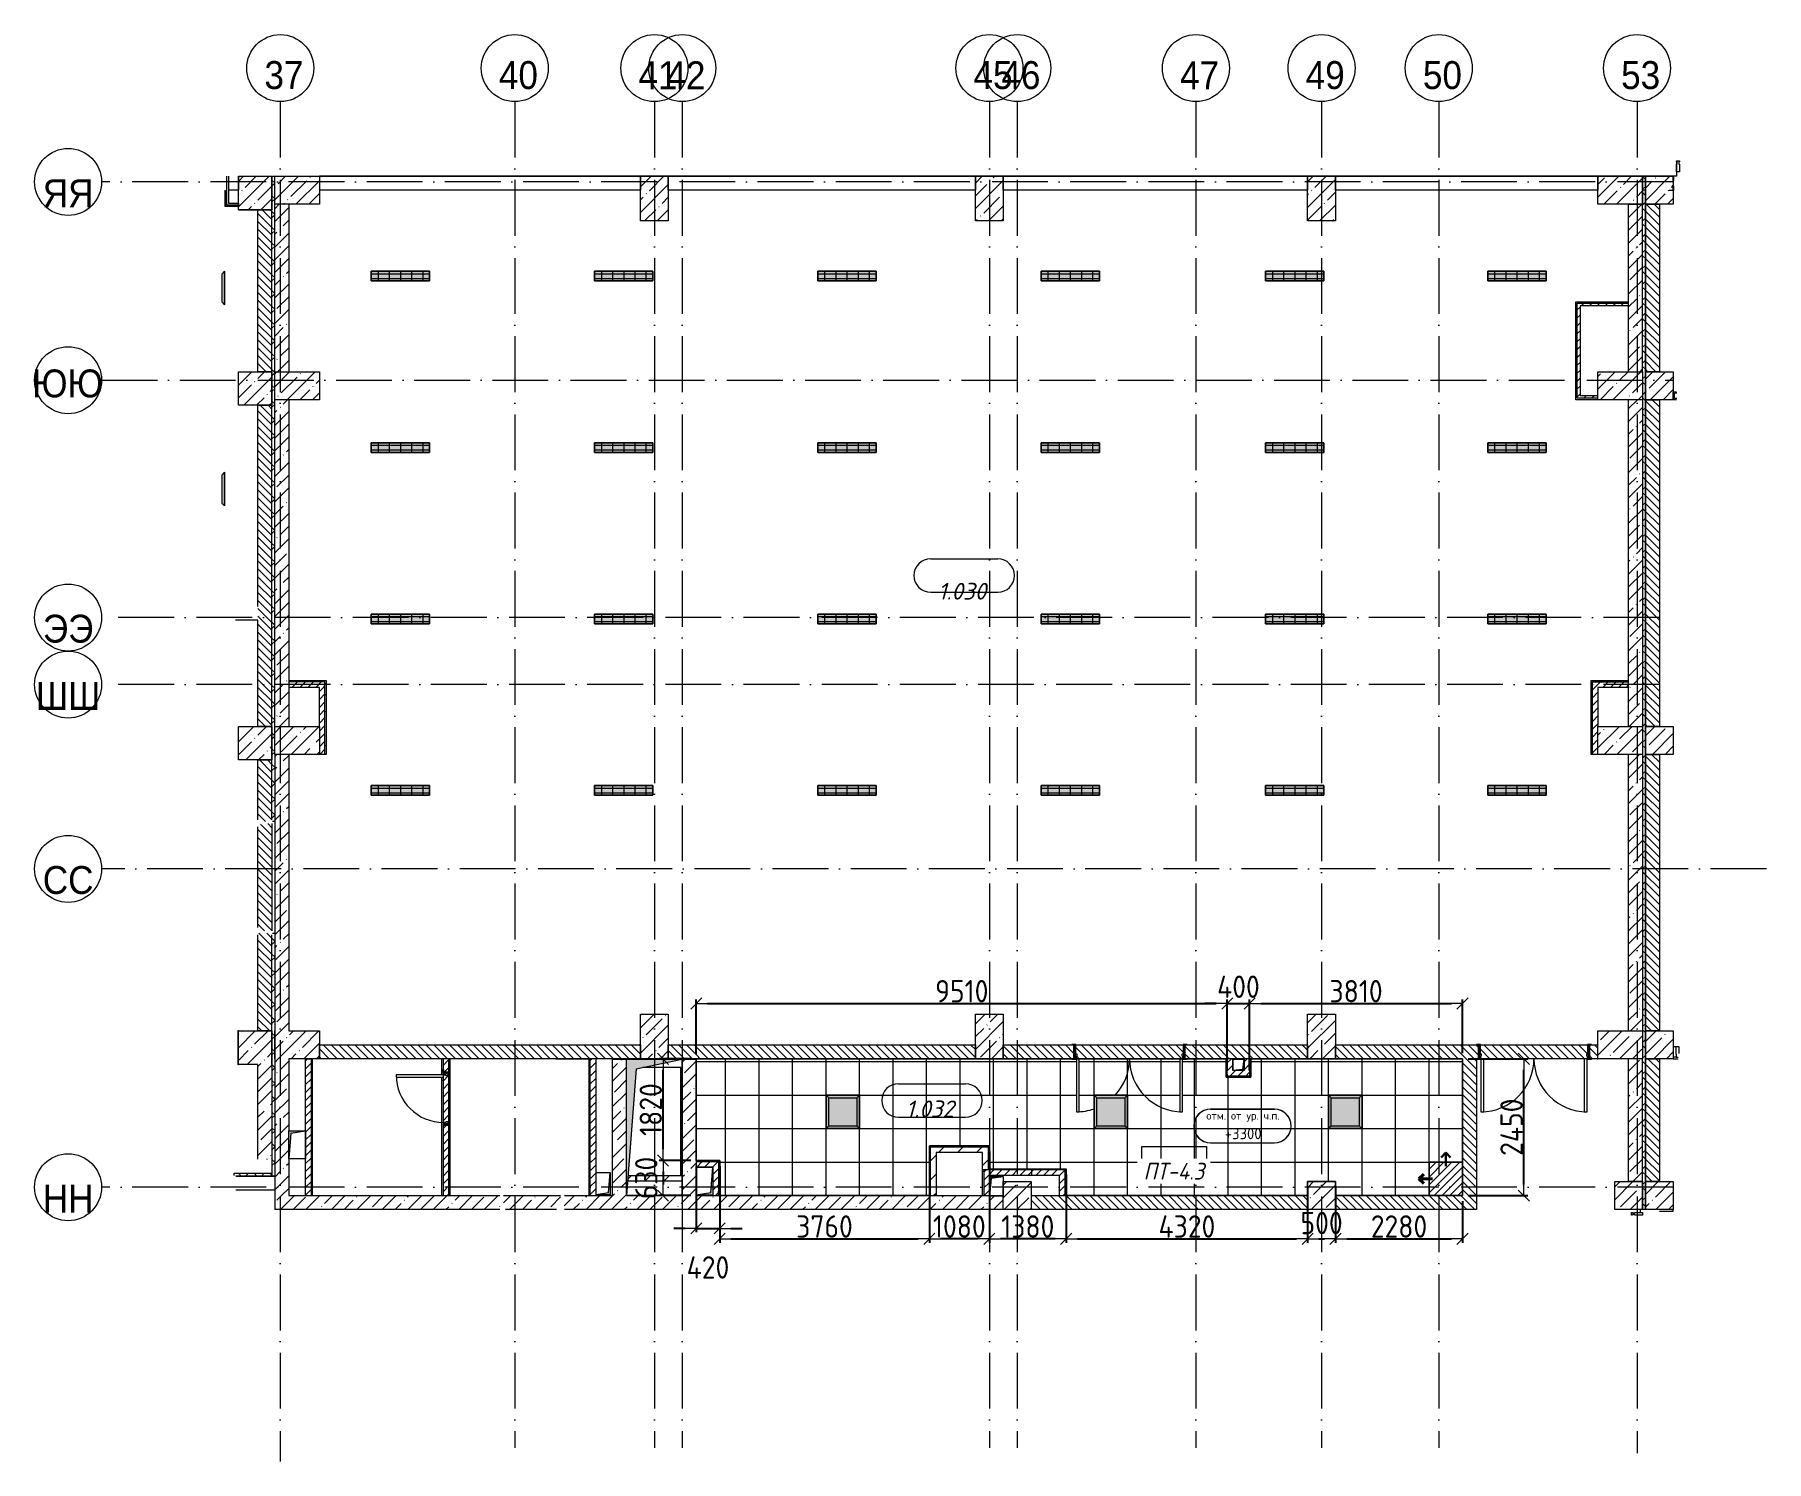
# Model space of a CAD drawing. Header units: millimetres. Extents: x 6277 to 253996, y -115614 to 184496.
# Drawn here: x 222978 to 253996, y 104171 to 129716 of the extents above; entities that cross this region are included whole.
import ezdxf

# ---------------------------------------------------------------- set-up
doc = ezdxf.new("R2010")
doc.units = ezdxf.units.MM
doc.linetypes.add('50_200_ШТРИХ_1Т_ш5_п1_п1_', pattern=[1400, 1000, -200, 0, -200])
doc.linetypes.add('IMPORT-Разомкнутая', pattern=[211666.660309, 126999.998093, -84666.662216])
for name, color, linetype, lineweight, true_color in [('A-AREA-IDEN-1', 7, 'Continuous', 9, 0xaaaaaa), ('A-DETL-3', 1, 'Continuous', 40, 0xff0000), ('A-DETL-4', 1, 'Continuous', 30, 0xff0000), ('A-DETL-6', 7, 'Continuous', 9, 0x0070df), ('A-DETL-GENF-1', 7, 'Continuous', 9, 0xffffff), ('A-DETL-GENF-2', 1, 'Continuous', 5, 0xff0000), ('A-GENM-1', 7, 'Continuous', 9, 0xaaaaaa), ('A-GENM-2', 7, 'Continuous', 20, 0xaaaaaa), ('A-WALL-1', 7, 'Continuous', 5, 0x77b143), ('I-WALL-2', 7, 'Continuous', 5, 0x787878), ('M-EQPM-1', 7, 'Continuous', 9, 0xaaaaaa), ('M-EQPM-2', 7, 'Continuous', 9, 0xe2e2e2), ('Оси-1', 7, 'Continuous', 20, 0xaaaaaa), ('Оси-2', 7, 'Continuous', 9, 0xaaaaaa), ('Оси-3', 7, '50_200_ШТРИХ_1Т_ш5_п1_п1_', 9, 0xaaaaaa)]:
    doc.layers.add(name, color=color, linetype=linetype, lineweight=lineweight, true_color=true_color)
for name, color, linetype, lineweight in [('A-CLNG', 7, 'Continuous', 9), ('A-CLNG-IDEN', 7, 'Continuous', 9), ('A-CLNG-PATT', 7, 'Continuous', 9), ('A-DETL-1', 7, 'IMPORT-Разомкнутая', 5), ('A-DETL-5', 7, '50_200_ШТРИХ_1Т_ш5_п1_п1_', 5), ('A-DOOR', 7, 'Continuous', 9), ('A-DOOR-1', 7, 'Continuous', 5), ('A-DOOR-FRAM', 7, 'Continuous', 9), ('A-DOOR-FRAM-1', 7, 'Continuous', 5), ('A-FLOR', 7, 'Continuous', 9), ('A-GLAZ-CWMG', 7, 'Continuous', 9), ('A-GLAZ-CWMG-1', 7, 'Continuous', 20), ('A-WALL', 7, 'Continuous', 5), ('A-WALL-FNSH-1', 7, 'Continuous', 5), ('I-WALL', 7, 'Continuous', 5), ('S-COLS', 7, 'Continuous', 9), ('S-COLS-1', 7, 'Continuous', 5), ('Размеры', 7, 'Continuous', 15)]:
    doc.layers.add(name, color=color, linetype=linetype, lineweight=lineweight)
doc.styles.add('Arial', font='arial.ttf', dxfattribs={"width": 0.9, "height": 500})
doc.styles.add('GOST Common', font='GOST Common.ttf', dxfattribs={"height": 300})
doc.styles.add('ISOCPEUR', font='isocpeur.ttf', dxfattribs={"height": 0.7})
doc.styles.add('ISOCPEUR_I', font='isocpeui.ttf', dxfattribs={"height": 300})
doc.styles.add('ISOCPEUR_I_1', font='isocpeui.ttf', dxfattribs={"width": 0.9, "height": 500})
doc.styles.add('СПДС', font='isocpeur.ttf', dxfattribs={"width": 0.9})
doc.dimstyles.new('Больше Размера А3', dxfattribs={"dimtxt": 400, "dimasz": 200, "dimexe": 70, "dimexo": 100, "dimgap": 20, "dimtad": 1, "dimdec": 0, "dimrnd": 10, "dimzin": 0, "dimdsep": 46, "dimtxsty": 'СПДС', "dimblk": 'ARROWHEAD_6', "dimcen": 1, "dimclrd": 256, "dimclre": 256, "dimclrt": 256, "dimazin": 0, "dimtfac": 1, "dimtdec": 0, "dimtmove": 2, "dimatfit": 3, "dimfxl": 1, "dimtolj": 1, "dimtzin": 0, "dimarcsym": 0})
pattern_1 = [(45, (177078.66, 41498.28), (-228.0985, 228.0985), []), (45, (177306.76, 41498.28), (-228.0985, 228.0985), [403.225, -80.645, 6.706, -73.939])]
pattern_2 = [(135, (177078.66, 41498.28), (-70.71068, -70.71068), [])]
pattern_3 = [(45, (-821.384, 189.685), (-14.1421, 14.1421), []), (135, (-821.384, 189.685), (-14.1421, -14.1421), [])]
pattern_4 = [(135, (1301.41, 189.685), (-14.1421, -14.1421), []), (225, (1301.41, 189.685), (14.1421, -14.1421), [])]
pattern_5 = [(45, (177078.66, 41498.28), (-70.71068, 70.71068), [])]
pattern_6 = [(0, (177078.66, 41498.28), (406.4, 101.6), [6.706, -298.094, 6.706, -298.094, -1625.6]), (0, (177078.66, 41498.28), (406.4, 101.6), [-609.6, 6.706, -602.894, 6.706, -298.094, -711.2]), (0, (177078.66, 41498.28), (406.4, 101.6), [-1524, 6.706, -196.494, 6.706, -501.294]), (120, (177231.06, 41549.08), (-291.18818, 301.15272), [6.706, -298.094, 6.706, -298.094, -1625.6]), (120, (177231.06, 41549.08), (-291.18818, 301.15272), [-609.6, 6.706, -602.894, 6.706, -298.094, -711.2]), (120, (177231.06, 41549.08), (-291.18818, 301.15272), [-1524, 6.706, -196.494, 6.706, -501.294]), (240, (177281.86, 41752.28), (-115.21182, -402.75272), [6.706, -298.094, 6.706, -298.094, -1625.6]), (240, (177281.86, 41752.28), (-115.21182, -402.75272), [-609.6, 6.706, -602.894, 6.706, -298.094, -711.2]), (240, (177281.86, 41752.28), (-115.21182, -402.75272), [-1524, 6.706, -196.494, 6.706, -501.294])]
pattern_7 = [(45, (177078.66, 41498.28), (-169.7056, 169.7056), [])]
pattern_8 = [(45, (177078.66, 41498.28), (-141.42136, 141.42136), []), (135, (177078.66, 41498.28), (-141.42136, -141.42136), [])]

msp = doc.modelspace()

# ---------------------------------------------------------------- texts
at = {"layer": 'A-AREA-IDEN-1', "char_height": 300, "width": 900, "attachment_point": 8, "line_spacing_factor": 1.139951, "style": 'ISOCPEUR_I'}
for s, insert in [('\\pxqc,t8.46667,16.93333,25.4,33.86667,42.33333,50.8,59.26667,67.73333,76.2,84.66667,93.13333,101.6,110.06667,118.53333,127,135.46667,143.93333,152.4,160.86667,169.33333,177.8,186.26667,194.73333,203.2,211.66667,220.13333,228.6,237.06667,245.53333,254,262.46667,270.93333;{1.030}', (239590.9, 119600)), ('\\pxqc,t8.46667,16.93333,25.4,33.86667,42.33333,50.8,59.26667,67.73333,76.2,84.66667,93.13333,101.6,110.06667,118.53333,127,135.46667,143.93333,152.4,160.86667,169.33333,177.8,186.26667,194.73333,203.2,211.66667,220.13333,228.6,237.06667,245.53333,254,262.46667,270.93333;{1.032}', (239013.1, 110331.8))]:
    msp.add_mtext(s, dxfattribs=dict(at, insert=insert))
at = {"layer": 'A-CLNG-IDEN', "insert": (244624.6, 110038.5), "char_height": 200, "width": 1072, "attachment_point": 5, "line_spacing_factor": 1.022766, "style": 'GOST Common'}
msp.add_mtext('\\pxqc,t3.8,7.6,11.4,15.2,19,22.8,26.6,30.4,34.2,38,41.8,45.6,49.4,53.2,57,60.8,64.6,68.4,72.2,76,79.8,83.6,87.4,91.2,95,98.8,102.6,106.4,110.2,114,117.8,121.6;{+3300}', dxfattribs=at)
at = {"layer": 'Оси-2', "char_height": 500, "attachment_point": 5, "line_spacing_factor": 0.936439, "style": 'Arial'}
for s, insert, width in [('\\pxqc,t4.572,9.144,13.716,18.288,22.86,27.432,32.004,36.576,41.148,45.72,50.292,54.864,59.436,64.008,68.58,73.152,77.724,82.296,86.868,91.44,96.012,100.584,105.156,109.728,114.3,118.872,123.444,128.016,132.588,137.16,141.732,146.304;{37}', (227443.8, 128988.6), 702), ('\\pxqc,t4.572,9.144,13.716,18.288,22.86,27.432,32.004,36.576,41.148,45.72,50.292,54.864,59.436,64.008,68.58,73.152,77.724,82.296,86.868,91.44,96.012,100.584,105.156,109.728,114.3,118.872,123.444,128.016,132.588,137.16,141.732,146.304;{40}', (231643.8, 128988.6), 702), ('\\pxqc,t4.572,9.144,13.716,18.288,22.86,27.432,32.004,36.576,41.148,45.72,50.292,54.864,59.436,64.008,68.58,73.152,77.724,82.296,86.868,91.44,96.012,100.584,105.156,109.728,114.3,118.872,123.444,128.016,132.588,137.16,141.732,146.304;{41}', (234143.8, 128988.6), 702), ('\\pxqc,t4.572,9.144,13.716,18.288,22.86,27.432,32.004,36.576,41.148,45.72,50.292,54.864,59.436,64.008,68.58,73.152,77.724,82.296,86.868,91.44,96.012,100.584,105.156,109.728,114.3,118.872,123.444,128.016,132.588,137.16,141.732,146.304;{42}', (234643.8, 128988.6), 702), ('\\pxqc,t4.572,9.144,13.716,18.288,22.86,27.432,32.004,36.576,41.148,45.72,50.292,54.864,59.436,64.008,68.58,73.152,77.724,82.296,86.868,91.44,96.012,100.584,105.156,109.728,114.3,118.872,123.444,128.016,132.588,137.16,141.732,146.304;{45}', (240143.8, 128988.6), 702), ('\\pxqc,t4.572,9.144,13.716,18.288,22.86,27.432,32.004,36.576,41.148,45.72,50.292,54.864,59.436,64.008,68.58,73.152,77.724,82.296,86.868,91.44,96.012,100.584,105.156,109.728,114.3,118.872,123.444,128.016,132.588,137.16,141.732,146.304;{46}', (240643.8, 128988.6), 702), ('\\pxqc,t4.572,9.144,13.716,18.288,22.86,27.432,32.004,36.576,41.148,45.72,50.292,54.864,59.436,64.008,68.58,73.152,77.724,82.296,86.868,91.44,96.012,100.584,105.156,109.728,114.3,118.872,123.444,128.016,132.588,137.16,141.732,146.304;{47}', (243843.8, 128988.6), 702), ('\\pxqc,t4.572,9.144,13.716,18.288,22.86,27.432,32.004,36.576,41.148,45.72,50.292,54.864,59.436,64.008,68.58,73.152,77.724,82.296,86.868,91.44,96.012,100.584,105.156,109.728,114.3,118.872,123.444,128.016,132.588,137.16,141.732,146.304;{49}', (246093.8, 128988.6), 702), ('\\pxqc,t4.572,9.144,13.716,18.288,22.86,27.432,32.004,36.576,41.148,45.72,50.292,54.864,59.436,64.008,68.58,73.152,77.724,82.296,86.868,91.44,96.012,100.584,105.156,109.728,114.3,118.872,123.444,128.016,132.588,137.16,141.732,146.304;{50}', (248193.8, 128988.6), 702), ('\\pxqc,t4.572,9.144,13.716,18.288,22.86,27.432,32.004,36.576,41.148,45.72,50.292,54.864,59.436,64.008,68.58,73.152,77.724,82.296,86.868,91.44,96.012,100.584,105.156,109.728,114.3,118.872,123.444,128.016,132.588,137.16,141.732,146.304;{53}', (251743.8, 128988.6), 702), ('\\pxqc,t4.572,9.144,13.716,18.288,22.86,27.432,32.004,36.576,41.148,45.72,50.292,54.864,59.436,64.008,68.58,73.152,77.724,82.296,86.868,91.44,96.012,100.584,105.156,109.728,114.3,118.872,123.444,128.016,132.588,137.16,141.732,146.304;{ЯЯ}', (223578.2, 126876.4), 916.2), ('\\pxqc,t4.572,9.144,13.716,18.288,22.86,27.432,32.004,36.576,41.148,45.72,50.292,54.864,59.436,64.008,68.58,73.152,77.724,82.296,86.868,91.44,96.012,100.584,105.156,109.728,114.3,118.872,123.444,128.016,132.588,137.16,141.732,146.304;{ЮЮ}', (223567.9, 123467.2), 1297.8), ('\\pxqc,t4.572,9.144,13.716,18.288,22.86,27.432,32.004,36.576,41.148,45.72,50.292,54.864,59.436,64.008,68.58,73.152,77.724,82.296,86.868,91.44,96.012,100.584,105.156,109.728,114.3,118.872,123.444,128.016,132.588,137.16,141.732,146.304;{ЭЭ}', (223578.2, 119076.4), 916.2), ('\\pxqc,t4.572,9.144,13.716,18.288,22.86,27.432,32.004,36.576,41.148,45.72,50.292,54.864,59.436,64.008,68.58,73.152,77.724,82.296,86.868,91.44,96.012,100.584,105.156,109.728,114.3,118.872,123.444,128.016,132.588,137.16,141.732,146.304;{ШШ}', (223577.3, 117876.4), 1179), ('\\pxqc,t4.572,9.144,13.716,18.288,22.86,27.432,32.004,36.576,41.148,45.72,50.292,54.864,59.436,64.008,68.58,73.152,77.724,82.296,86.868,91.44,96.012,100.584,105.156,109.728,114.3,118.872,123.444,128.016,132.588,137.16,141.732,146.304;{СС}', (223578.2, 114576.4), 916.2), ('\\pxqc,t4.572,9.144,13.716,18.288,22.86,27.432,32.004,36.576,41.148,45.72,50.292,54.864,59.436,64.008,68.58,73.152,77.724,82.296,86.868,91.44,96.012,100.584,105.156,109.728,114.3,118.872,123.444,128.016,132.588,137.16,141.732,146.304;{НН}', (223578.2, 108876.4), 916.2)]:
    msp.add_mtext(s, dxfattribs=dict(at, insert=insert, width=width))

# ---------------------------------------------------------------- blocks, each defined once
blk = doc.blocks.new('BSC_Колонна _Прямоугольная - 500х800-V9-АИ_План потолка_1 этаж')
at = {"layer": 'S-COLS-1'}
h = blk.add_hatch(dxfattribs=at)
h.set_pattern_fill('FP_17', color=256, style=0, pattern_type=2)
h.set_pattern_definition([(315, (-85431.04, 50600), (228.0985, 228.0985), []), (315, (-85431.04, 50371.9), (228.0985, 228.0985), [403.225, -80.645, 6.706, -73.939])])
h.paths.add_polyline_path([(-250, 382), (-250, -400), (250, -400), (250, 400), (-250, 400)])
for p, q in [((-250, 400), (250, 400)), ((-250, -400), (-250, 400)), ((250, 400), (250, -400)), ((250, -400), (-250, -400))]:
    blk.add_line(p, q, dxfattribs=at)
blk = doc.blocks.new('110_Дверь_СКБ_2Ст - СОШ_Д-22_1_Дв_2000x2100h_Физкультурный зал_ Зал для хореографии_ Снарядная_ Инвентарная_EI30-25959718-АИ_План потолка_1 этаж')
at = {"layer": 'A-DOOR-FRAM-1'}
h = blk.add_hatch(dxfattribs=at)
h.set_pattern_fill('FP_109', color=256, style=0, pattern_type=2)
h.set_pattern_definition(pattern_3)
h.paths.add_polyline_path([(-987.5, 125), (-987.5, -125), (-962.5, -125), (-962.5, 125)])
h = blk.add_hatch(dxfattribs=at)
h.set_pattern_fill('FP_110', color=256, style=0, pattern_type=2)
h.set_pattern_definition(pattern_4)
h.paths.add_polyline_path([(1012.5, 125), (987.5, 125), (987.5, -125), (1012.5, -125), (1012.5, -60.4)])
at = {"layer": 'A-DOOR'}
for p, q in [((-937.5, 1075), (-937.5, 125)), ((-887.5, 1075), (-937.5, 1075)), ((-887.5, 125), (-887.5, 1075)), ((962.5, 1075), (912.5, 1075)), ((912.5, 1075), (912.5, 125)), ((962.5, 125), (962.5, 1075)), ((-937.5, 125), (-887.5, 125)), ((912.5, 125), (962.5, 125))]:
    blk.add_line(p, q, dxfattribs=at)
at = {"layer": 'A-DOOR-1'}
for centre, start, end in [((-937.5, 125), 360, 90), ((962.5, 125), 90, 180)]:
    blk.add_arc(centre, 950, start, end, dxfattribs=at)
at = {"layer": 'A-DOOR-FRAM'}
for p, q in [((-947.5, 133), (-1017.5, 133)), ((-1017.5, 133), (-1017.5, 125)), ((-1017.5, 125), (-947.5, 125)), ((-962.5, 125), (-987.5, 125)), ((-987.5, 125), (-987.5, -125)), ((-937.5, 125), (-962.5, 125)), ((-962.5, 125), (-962.5, 45)), ((-962.5, -125), (-962.5, 125)), ((-962.5, 45), (-927.5, 45)), ((-947.5, 45), (-962.5, 45)), ((-962.5, 45), (-962.5, -125)), ((-947.5, 125), (-947.5, 133)), ((-947.5, -125), (-947.5, 45)), ((-937.5, 75), (-937.5, 125)), ((-927.5, 75), (-937.5, 75)), ((-927.5, 45), (-927.5, 75)), ((962.5, 75), (952.5, 75)), ((952.5, 75), (952.5, 45)), ((952.5, 45), (987.5, 45)), ((962.5, 125), (962.5, 75)), ((987.5, 125), (962.5, 125)), ((1042.5, 133), (972.5, 133)), ((972.5, 133), (972.5, 125)), ((972.5, 125), (1042.5, 125)), ((987.5, 45), (972.5, 45)), ((972.5, 45), (972.5, -125)), ((987.5, 45), (987.5, 125)), ((1012.5, 125), (987.5, 125)), ((987.5, 125), (987.5, -125)), ((987.5, -125), (987.5, 45)), ((1012.5, -125), (1012.5, 125)), ((1042.5, 125), (1042.5, 133)), ((-947.5, -125), (-1017.5, -125)), ((-1017.5, -125), (-1017.5, -133)), ((-1017.5, -133), (-947.5, -133)), ((-987.5, -125), (-962.5, -125)), ((-962.5, -125), (-947.5, -125)), ((-947.5, -133), (-947.5, -125)), ((1042.5, -125), (972.5, -125)), ((972.5, -125), (972.5, -133)), ((972.5, -125), (987.5, -125)), ((972.5, -133), (1042.5, -133)), ((987.5, -125), (1012.5, -125)), ((1042.5, -133), (1042.5, -125))]:
    blk.add_line(p, q, dxfattribs=at)
blk = doc.blocks.new('110_Дверь_СКБ_2Ст - СОШ_Д-22_1_Дв_2000x2100h_Физкультурный зал_ Зал для хореографии_ Снарядная_ Инвентарная_EI30-25959547-АИ_План потолка_1 этаж')
at = {"layer": 'A-DOOR-FRAM-1'}
h = blk.add_hatch(dxfattribs=at)
h.set_pattern_fill('FP_109', color=256, style=0, pattern_type=2)
h.set_pattern_definition(pattern_3)
h.paths.add_polyline_path([(-987.5, 125), (-987.5, -125), (-962.5, -125), (-962.5, 125)])
h = blk.add_hatch(dxfattribs=at)
h.set_pattern_fill('FP_110', color=256, style=0, pattern_type=2)
h.set_pattern_definition(pattern_4)
h.paths.add_polyline_path([(987.5, 125), (987.5, -125), (1012.5, -125), (1012.5, 125)])
at = {"layer": 'A-DOOR'}
for p, q in [((-937.5, 1075), (-937.5, 125)), ((-887.5, 1075), (-937.5, 1075)), ((-887.5, 125), (-887.5, 1075)), ((962.5, 1075), (912.5, 1075)), ((912.5, 1075), (912.5, 125)), ((962.5, 125), (962.5, 1075)), ((-937.5, 125), (-887.5, 125)), ((912.5, 125), (962.5, 125))]:
    blk.add_line(p, q, dxfattribs=at)
at = {"layer": 'A-DOOR-1'}
for centre, start, end in [((-937.5, 125), 360, 90), ((962.5, 125), 90, 109.43525), ((962.5, 125), 136.72696, 180)]:
    blk.add_arc(centre, 950, start, end, dxfattribs=at)
at = {"layer": 'A-DOOR-FRAM'}
for p, q in [((-947.5, 133), (-1017.5, 133)), ((-1017.5, 133), (-1017.5, 125)), ((-1017.5, 125), (-947.5, 125)), ((-962.5, 125), (-987.5, 125)), ((-987.5, 125), (-987.5, -125)), ((-937.5, 125), (-962.5, 125)), ((-962.5, 125), (-962.5, 45)), ((-962.5, -125), (-962.5, 125)), ((-962.5, 45), (-927.5, 45)), ((-947.5, 45), (-962.5, 45)), ((-962.5, 45), (-962.5, -125)), ((-947.5, 125), (-947.5, 133)), ((-947.5, -125), (-947.5, 45)), ((-937.5, 75), (-937.5, 125)), ((-927.5, 75), (-937.5, 75)), ((-927.5, 45), (-927.5, 75)), ((962.5, 75), (952.5, 75)), ((952.5, 75), (952.5, 45)), ((952.5, 45), (987.5, 45)), ((962.5, 125), (962.5, 75)), ((987.5, 125), (962.5, 125)), ((1042.5, 133), (972.5, 133)), ((972.5, 133), (972.5, 125)), ((972.5, 125), (1042.5, 125)), ((987.5, 45), (972.5, 45)), ((972.5, 45), (972.5, -125)), ((987.5, 45), (987.5, 125)), ((1012.5, 125), (987.5, 125)), ((987.5, 125), (987.5, -125)), ((987.5, -125), (987.5, 45)), ((1012.5, -125), (1012.5, 125)), ((1042.5, 125), (1042.5, 133)), ((-947.5, -125), (-1017.5, -125)), ((-1017.5, -125), (-1017.5, -133)), ((-1017.5, -133), (-947.5, -133)), ((-987.5, -125), (-962.5, -125)), ((-962.5, -125), (-947.5, -125)), ((-947.5, -133), (-947.5, -125)), ((1042.5, -125), (972.5, -125)), ((972.5, -125), (972.5, -133)), ((972.5, -125), (987.5, -125)), ((972.5, -133), (1042.5, -133)), ((987.5, -125), (1012.5, -125)), ((1042.5, -133), (1042.5, -125))]:
    blk.add_line(p, q, dxfattribs=at)
blk = doc.blocks.new('110_Дверь_СКБ_1Ст1 - СОШ_Д-24_Дв_950x2100h_С_У и душ в комнате инструктора_ С_У медблока_ С_У персонала пищеблок-25939817-АИ_План потолка_1 этаж')
at = {"layer": 'A-DOOR-1'}
h = blk.add_hatch(dxfattribs=at)
h.set_pattern_fill('FP_117', color=256, style=0, pattern_type=2)
h.set_pattern_definition([(45, (-296.384, 134.685), (-14.1421, 14.1421), []), (135, (-296.384, 134.685), (-14.1421, -14.1421), [])])
h.paths.add_polyline_path([(-462.5, -40), (-437.5, -40), (-437.5, 40), (-462.5, 40)])
at = {"layer": 'A-DOOR-FRAM-1'}
h = blk.add_hatch(dxfattribs=at)
h.set_pattern_fill('FP_118', color=256, style=0, pattern_type=2)
h.set_pattern_definition([(135, (1826.41, 134.685), (-14.14214, -14.14214), []), (225, (1826.41, 134.685), (14.14214, -14.14214), [])])
h.paths.add_polyline_path([(462.5, -40), (487.5, -40), (487.5, 40), (462.5, 40)])
at = {"layer": 'A-DOOR'}
for p, q in [((437.5, 890), (397.5, 890)), ((397.5, 890), (397.5, 40)), ((437.5, 40), (437.5, 890)), ((397.5, 40), (437.5, 40))]:
    blk.add_line(p, q, dxfattribs=at)
at = {"layer": 'A-DOOR-1'}
blk.add_arc((437.5, 40), 850, 90, 180, dxfattribs=at)
at = {"layer": 'A-DOOR-FRAM'}
for p, q in [((-437.5, 40), (-462.5, 40)), ((-462.5, 40), (-462.5, -40)), ((-412.5, 40), (-437.5, 40)), ((-437.5, 40), (-437.5, -40)), ((-437.5, -40), (-437.5, 40)), ((-412.5, 0), (-412.5, 40)), ((-402.5, 0), (-412.5, 0)), ((-402.5, -40), (-402.5, 0)), ((437.5, 0), (427.5, 0)), ((427.5, 0), (427.5, -40)), ((437.5, 40), (437.5, 0)), ((462.5, 40), (437.5, 40)), ((462.5, -40), (462.5, 40)), ((487.5, 40), (462.5, 40)), ((462.5, 40), (462.5, -40)), ((487.5, -40), (487.5, 40)), ((-462.5, -40), (-437.5, -40)), ((-437.5, -40), (-402.5, -40)), ((427.5, -40), (462.5, -40)), ((462.5, -40), (487.5, -40))]:
    blk.add_line(p, q, dxfattribs=at)
blk = doc.blocks.new('Канал вертикальный прямоугольный - Шахта - значок проема-25054684-АИ_План потолка_1 этаж')
at = {"layer": 'M-EQPM-2'}
blk.add_hatch(color=256, dxfattribs=at).paths.add_polyline_path([(-500, -1220), (-328, 1048), (500, 1220), (-500, 1220), (-500, -920)])
at = {"layer": 'M-EQPM-1'}
for p, q in [((-500, -1220), (-500, 1220)), ((-500, 1220), (500, 1220)), ((-328, 1048), (-500, -1220)), ((-328, 1048), (500, 1220)), ((500, 1220), (500, -1220)), ((500, -1220), (-500, -1220))]:
    blk.add_line(p, q, dxfattribs=at)
blk = doc.blocks.new('Прямоугольный импост - Импост структурный с накладкой - 180мм-22437156-АИ_План потолка_1 этаж')
at = {"layer": 'A-GLAZ-CWMG-1'}
for p, q in [((0, 17), (-50, 17)), ((-50, 17), (-50, 0)), ((-50, 0), (-40, 0)), ((-40, 0), (-40, -40)), ((-10, 0), (0, 0)), ((-10, -40), (-10, 0)), ((0, 0), (0, 17)), ((-40, -40), (-50, -40)), ((-50, -40), (-50, -180)), ((-50, -180), (0, -180)), ((0, -40), (-10, -40)), ((0, -180), (0, -40))]:
    blk.add_line(p, q, dxfattribs=at)
blk = doc.blocks.new('BSC_Колонна _Прямоугольная - 500х800-V294-АИ_План потолка_1 этаж')
at = {"layer": 'S-COLS-1'}
h = blk.add_hatch(dxfattribs=at)
h.set_pattern_fill('FP_185', color=256, style=0, pattern_type=2)
h.set_pattern_definition([(315, (-81931.04, 50600), (228.0985, 228.0985), []), (315, (-81931.04, 50371.9), (228.0985, 228.0985), [403.225, -80.645, 6.706, -73.939])])
h.paths.add_polyline_path([(-250, 400), (-250, -400), (250, -400), (250, 400), (189, 400)])
for p, q in [((-250, 400), (250, 400)), ((-250, -400), (-250, 400)), ((250, 400), (250, -400)), ((250, -400), (-250, -400))]:
    blk.add_line(p, q, dxfattribs=at)
blk = doc.blocks.new('BSC_Колонна _Прямоугольная - 500х800-V295-АИ_План потолка_1 этаж')
at = {"layer": 'S-COLS-1'}
h = blk.add_hatch(dxfattribs=at)
h.set_pattern_fill('FP_186', color=256, style=0, pattern_type=2)
h.set_pattern_definition([(315, (-75581.04, 50600), (228.0985, 228.0985), []), (315, (-75581.04, 50371.9), (228.0985, 228.0985), [403.225, -80.645, 6.706, -73.939])])
h.paths.add_polyline_path([(-250, 400), (-250, -400), (250, -400), (250, 400)])
for p, q in [((-250, 400), (250, 400)), ((-250, -400), (-250, 400)), ((250, 400), (250, -400)), ((250, -400), (-250, -400))]:
    blk.add_line(p, q, dxfattribs=at)
blk = doc.blocks.new('BSC_Колонна _Прямоугольная - 500х500-V297-АИ_План потолка_1 этаж')
at = {"layer": 'S-COLS-1'}
h = blk.add_hatch(dxfattribs=at)
h.set_pattern_fill('FP_188', color=256, style=0, pattern_type=2)
h.set_pattern_definition([(45, (-63500, -67431.04), (-228.0985, 228.0985), []), (45, (-63271.9, -67431.04), (-228.0985, 228.0985), [403.225, -80.645, 6.706, -73.939])])
h.paths.add_polyline_path([(250, -250), (250, 250), (-250, 250), (-250, -250)])
for p, q in [((-250, 250), (250, 250)), ((-250, -250), (-250, 250)), ((250, 250), (250, -250)), ((250, -250), (-250, -250))]:
    blk.add_line(p, q, dxfattribs=at)
blk = doc.blocks.new('BSC_Колонна _Прямоугольная - 500х800-V298-АИ_План потолка_1 этаж')
at = {"layer": 'S-COLS-1'}
h = blk.add_hatch(dxfattribs=at)
h.set_pattern_fill('FP_189', color=256, style=0, pattern_type=2)
h.set_pattern_definition([(315, (-81931.04, 74300), (228.0985, 228.0985), []), (315, (-81931.04, 74071.9), (228.0985, 228.0985), [403.225, -80.645, 6.706, -73.939])])
h.paths.add_polyline_path([(-250, -400), (250, -400), (250, 400), (-250, 400), (-250, -150)])
for p, q in [((-250, 400), (250, 400)), ((-250, -400), (-250, 400)), ((250, 400), (250, -400)), ((250, -400), (-250, -400))]:
    blk.add_line(p, q, dxfattribs=at)
blk = doc.blocks.new('BSC_Колонна _Прямоугольная - 500х800-V299-АИ_План потолка_1 этаж')
at = {"layer": 'S-COLS-1'}
h = blk.add_hatch(dxfattribs=at)
h.set_pattern_fill('FP_190', color=256, style=0, pattern_type=2)
h.set_pattern_definition([(315, (-75581.04, 74300), (228.0985, 228.0985), []), (315, (-75581.04, 74071.9), (228.0985, 228.0985), [403.225, -80.645, 6.706, -73.939])])
h.paths.add_polyline_path([(-250, -364), (-250, -400), (250, -400), (250, 400), (-250, 400), (-250, -150)])
for p, q in [((-250, 400), (250, 400)), ((-250, -400), (-250, 400)), ((250, 400), (250, -400)), ((250, -400), (-250, -400))]:
    blk.add_line(p, q, dxfattribs=at)
blk = doc.blocks.new('BSC_Колонна _Прямоугольная - 500х800-V300-АИ_План потолка_1 этаж')
at = {"layer": 'S-COLS-1'}
h = blk.add_hatch(dxfattribs=at)
h.set_pattern_fill('FP_191', color=256, style=0, pattern_type=2)
h.set_pattern_definition([(315, (-70130.7, 74300), (228.0985, 228.0985), []), (315, (-70130.7, 74071.9), (228.0985, 228.0985), [403.225, -80.645, 6.706, -73.939])])
h.paths.add_polyline_path([(-250, -124), (-250, -400), (250, -400), (250, 400), (-250, 400), (-250, -16)])
for p, q in [((-250, 400), (250, 400)), ((-250, -400), (-250, 400)), ((250, 400), (250, -400)), ((250, -400), (-250, -400))]:
    blk.add_line(p, q, dxfattribs=at)
blk = doc.blocks.new('Канал вертикальный прямоугольный - Шахта - значок проема-24087344-АИ_План потолка_1 этаж')
at = {"layer": 'M-EQPM-2'}
blk.add_hatch(color=256, dxfattribs=at).paths.add_polyline_path([(-150, 250), (-150, -250), (-110, 210), (150, 250), (-110, 250)])
at = {"layer": 'M-EQPM-1'}
for p, q in [((-150, -250), (-150, 250)), ((-150, 250), (150, 250)), ((-110, 210), (-150, -250)), ((-110, 210), (150, 250)), ((150, 250), (150, -250)), ((150, -250), (-150, -250))]:
    blk.add_line(p, q, dxfattribs=at)
blk = doc.blocks.new('Канал вертикальный прямоугольный - Шахта - значок проема-24087354-АИ_План потолка_1 этаж')
at = {"layer": 'M-EQPM-2'}
blk.add_hatch(color=256, dxfattribs=at).paths.add_polyline_path([(10, 100), (-100, 100), (-100, -100), (-80, 80), (100, 100)])
at = {"layer": 'M-EQPM-1'}
for p, q in [((-100, -100), (-100, 100)), ((-100, 100), (100, 100)), ((-80, 80), (-100, -100)), ((-80, 80), (100, 100)), ((100, 100), (100, -100)), ((100, -100), (-100, -100))]:
    blk.add_line(p, q, dxfattribs=at)
blk = doc.blocks.new('Канал вертикальный прямоугольный - Шахта - значок проема-24087384-АИ_План потолка_1 этаж')
at = {"layer": 'M-EQPM-2'}
blk.add_hatch(color=256, dxfattribs=at).paths.add_polyline_path([(-125, -175), (-95, 145), (125, 175), (-125, 175), (-125, -165)])
at = {"layer": 'M-EQPM-1'}
for p, q in [((-125, -175), (-125, 175)), ((-125, 175), (125, 175)), ((-95, 145), (-125, -175)), ((-95, 145), (125, 175)), ((125, 175), (125, -175)), ((125, -175), (-125, -175))]:
    blk.add_line(p, q, dxfattribs=at)
blk = doc.blocks.new('Канал вертикальный прямоугольный - Шахта - значок проема-24087386-АИ_План потолка_1 этаж')
at = {"layer": 'M-EQPM-2'}
blk.add_hatch(color=256, dxfattribs=at).paths.add_polyline_path([(-125, 200), (-125, -200), (-92.5, 167.5), (125, 200), (-92.5, 200)])
at = {"layer": 'M-EQPM-1'}
for p, q in [((-125, -200), (-125, 200)), ((-125, 200), (125, 200)), ((-92.5, 167.5), (-125, -200)), ((-92.5, 167.5), (125, 200)), ((125, 200), (125, -200)), ((125, -200), (-125, -200))]:
    blk.add_line(p, q, dxfattribs=at)
blk = doc.blocks.new('BSC_Колонна _Прямоугольная - 500х500-V395-АИ_План потолка_1 этаж')
at = {"layer": 'S-COLS-1'}
h = blk.add_hatch(dxfattribs=at)
h.set_pattern_fill('FP_253', color=256, style=0, pattern_type=2)
h.set_pattern_definition([(45, (-68950, -67430.7), (-228.0985, 228.0985), []), (45, (-68721.9, -67430.7), (-228.0985, 228.0985), [403.225, -80.645, 6.706, -73.939])])
h.paths.add_polyline_path([(250, -250), (250, 250), (-250, 250), (-250, -250)])
for p, q in [((-250, 250), (250, 250)), ((-250, -250), (-250, 250)), ((250, 250), (250, -250)), ((250, -250), (-250, -250))]:
    blk.add_line(p, q, dxfattribs=at)
blk = doc.blocks.new('Фахверк _газобетон торцы_66 - Фахверк _газобетон торцы_-25511793-АИ_План потолка_1 этаж')
at = {"layer": 'A-GENM-2'}
for p, q in [((89325, 156983), (89325, 156989)), ((89325, 156989), (89406, 156989)), ((89400, 156983), (89325, 156983)), ((89400, 156908), (89400, 156983)), ((89406, 156989), (89406, 156908)), ((89325, 156727), (89325, 156733)), ((89325, 156733), (89400, 156733)), ((89406, 156727), (89325, 156727)), ((89406, 156908), (89400, 156908)), ((89400, 156808), (89406, 156808)), ((89400, 156733), (89400, 156808)), ((89406, 156808), (89406, 156727))]:
    blk.add_line(p, q, dxfattribs=at)
blk = doc.blocks.new('Фахверк 100_16 - Фахверк 100_1-25916431-АИ_План потолка_1 этаж')
at = {"layer": 'A-GENM-2'}
for p, q in [((2175, 81411), (2175, 81466)), ((2175, 81466), (2200, 81466)), ((2180, 81411), (2175, 81411)), ((2200, 81461), (2180, 81461)), ((2180, 81461), (2180, 81411)), ((2280, 81466), (2285, 81466)), ((2280, 81411), (2280, 81461)), ((2285, 81411), (2280, 81411)), ((2285, 81466), (2285, 81411))]:
    blk.add_line(p, q, dxfattribs=at)
blk = doc.blocks.new('Прямоугольный импост - Импост структурный с накладкой - 180мм-20786475-АИ_План потолка_1 этаж')
at = {"layer": 'A-GLAZ-CWMG-1'}
for p, q in [((15, 17), (-25, 17)), ((-25, 17), (-25, 0)), ((-25, 0), (-15, 0)), ((-15, 0), (-15, -40)), ((-15, -40), (-25, -40)), ((-25, -40), (-25, -180)), ((-25, -180), (25, -180)), ((25, -180), (25, -50))]:
    blk.add_line(p, q, dxfattribs=at)
blk = doc.blocks.new('Прямоугольный импост - Импост структурный с накладкой - 180мм-V239-АИ_План потолка_1 этаж')
at = {"layer": 'A-GLAZ-CWMG-1'}
for p, q in [((25, 180), (-25, 180)), ((-25, 180), (-25, 40)), ((-25, 40), (-15, 40)), ((-15, 0), (-25, 0)), ((-25, 0), (-25, -17)), ((-15, 40), (-15, 0)), ((15, 0), (15, 40)), ((15, 40), (25, 40)), ((25, 0), (15, 0)), ((25, 40), (25, 180)), ((25, -17), (25, 0)), ((-25, -17), (25, -17))]:
    blk.add_line(p, q, dxfattribs=at)
blk = doc.blocks.new('Ось сетки - Круг_Ø6_00__ISO-2_5_0_9K_-17386508-АИ_План потолка_1 этаж')
at = {"layer": 'Оси-1'}
blk.add_circle((0, 0), 3, dxfattribs=at)
blk = doc.blocks.new('AAR_СКБ_Марка_помещения_1_5 ммп - Номер-27962133-АИ_План потолка_1 этаж')
at = {"layer": 'A-AREA-IDEN-1'}
for p, q in [((-2.99, 3), (3.01, 3)), ((-2.99, 0), (3.01, 0))]:
    blk.add_line(p, q, dxfattribs=at)
for centre, start, end in [((-2.99, 1.5), 90, 270), ((3.01, 1.5), 270, 90)]:
    blk.add_arc(centre, 1.5, start, end, dxfattribs=at)
blk = doc.blocks.new('Марка потолка__Высота от уровня_ - Марка потолка__Высота от уровня_-28029751-АИ_План потолка_1 этаж')
at = {"layer": 'A-CLNG-IDEN'}
for p, q in [((2.72, 2.07), (-3.01, 2.07)), ((-3, 2.07), (2.71, 2.07)), ((-3.01, -0.93), (2.72, -0.93)), ((-3, -0.93), (2.71, -0.93))]:
    blk.add_line(p, q, dxfattribs=at)
for centre, start, end in [((-3.01, 0.57), 90, 270), ((-3, 0.57), 90, 270), ((2.71, 0.57), 270, 90), ((2.72, 0.57), 270, 90)]:
    blk.add_arc(centre, 1.5, start, end, dxfattribs=at)
at = {"layer": 'A-CLNG-IDEN', "insert": (-3.38, 1.84), "char_height": 0.7, "width": 6.6155, "attachment_point": 1, "line_spacing_factor": 1.139951, "style": 'ISOCPEUR'}
blk.add_mtext('\\pxt18.14286,36.28571,54.42857,72.57143,90.71429,108.85714,127,145.14286,163.28571,181.42857,199.57143,217.71429,235.85714,254,272.14286,290.28571,308.42857,326.57143,344.71429,362.85714,381,399.14286,417.28571,435.42857,453.57143,471.71429,489.85714,508,526.14286,544.28571,562.42857,580.57143;{отм. от ур. ч.п.}', dxfattribs=at)
blk = doc.blocks.new('ARROWHEAD_6')
at = {"color": 0, "linetype": 'Continuous'}
for p, q in [((0, 0), (-1, 0)), ((-0.5, -0.5), (0.5, 0.5))]:
    blk.add_line(p, q, dxfattribs=at)
blk = doc.blocks.new('*D159')
at = {"layer": 'Defpoints', "color": 0, "transparency": 16777216}
for p in [(248554, 111379), (249652, 111379), (248554, 108929)]:
    blk.add_point(p, dxfattribs=at)
at = {"layer": 'Размеры', "lineweight": -2, "transparency": 16777216}
for p, q in [((248654, 111379), (249722, 111379)), ((249652, 109129), (249652, 111179)), ((248654, 108929), (249722, 108929))]:
    blk.add_line(p, q, dxfattribs=at)
at = {"layer": 'Размеры', "lineweight": -2, "transparency": 16777216, "xscale": 200, "yscale": 200, "zscale": 200}
for p, rotation in [((249652, 111379), 90), ((249652, 108929), 270)]:
    blk.add_blockref('ARROWHEAD_6', p, dxfattribs=dict(at, rotation=rotation))
at = {"layer": 'Размеры', "transparency": 16777216, "insert": (249432, 110154), "char_height": 400, "attachment_point": 5, "rotation": 90, "style": 'СПДС'}
blk.add_mtext('\\A1;2450', dxfattribs=at)
blk = doc.blocks.new('*D160')
at = {"layer": 'Defpoints', "color": 0, "transparency": 16777216}
for p in [(244340, 112369), (234829, 111369), (244340, 111369)]:
    blk.add_point(p, dxfattribs=at)
at = {"layer": 'Размеры', "lineweight": -2, "transparency": 16777216}
for p, q in [((234829, 111469), (234829, 112439)), ((235029, 112369), (244140, 112369)), ((244340, 111469), (244340, 112439))]:
    blk.add_line(p, q, dxfattribs=at)
at = {"layer": 'Размеры', "lineweight": -2, "transparency": 16777216, "xscale": 200, "yscale": 200, "zscale": 200, "rotation": 180}
blk.add_blockref('ARROWHEAD_6', (234829, 112369), dxfattribs=at)
at = {"layer": 'Размеры', "lineweight": -2, "transparency": 16777216, "xscale": 200, "yscale": 200, "zscale": 200}
blk.add_blockref('ARROWHEAD_6', (244340, 112369), dxfattribs=at)
at = {"layer": 'Размеры', "transparency": 16777216, "insert": (239585, 112589), "char_height": 400, "attachment_point": 5, "style": 'СПДС'}
blk.add_mtext('\\A1;9510', dxfattribs=at)
blk = doc.blocks.new('*D163')
at = {"layer": 'Defpoints', "color": 0, "transparency": 16777216}
for p in [(244740, 112369), (244340, 111069), (244740, 111069)]:
    blk.add_point(p, dxfattribs=at)
at = {"layer": 'Размеры', "lineweight": -2, "transparency": 16777216}
for p, q in [((244140, 112369), (243940, 112369)), ((244340, 111169), (244340, 112439)), ((244340, 112369), (244740, 112369)), ((244740, 111169), (244740, 112439)), ((244940, 112369), (245140, 112369))]:
    blk.add_line(p, q, dxfattribs=at)
at = {"layer": 'Размеры', "lineweight": -2, "transparency": 16777216, "xscale": 200, "yscale": 200, "zscale": 200}
blk.add_blockref('ARROWHEAD_6', (244340, 112369), dxfattribs=at)
at = {"layer": 'Размеры', "lineweight": -2, "transparency": 16777216, "xscale": 200, "yscale": 200, "zscale": 200, "rotation": 180}
blk.add_blockref('ARROWHEAD_6', (244740, 112369), dxfattribs=at)
at = {"layer": 'Размеры', "transparency": 16777216, "insert": (244540, 112669), "char_height": 400, "attachment_point": 5, "style": 'СПДС'}
blk.add_mtext('\\A1;400', dxfattribs=at)
blk = doc.blocks.new('*D164')
at = {"layer": 'Defpoints', "color": 0, "transparency": 16777216}
for p in [(248554, 112369), (248554, 111379), (244740, 111069)]:
    blk.add_point(p, dxfattribs=at)
at = {"layer": 'Размеры', "lineweight": -2, "transparency": 16777216}
for p, q in [((244740, 111169), (244740, 112439)), ((244940, 112369), (248354, 112369)), ((248554, 111479), (248554, 112439))]:
    blk.add_line(p, q, dxfattribs=at)
at = {"layer": 'Размеры', "lineweight": -2, "transparency": 16777216, "xscale": 200, "yscale": 200, "zscale": 200, "rotation": 180}
blk.add_blockref('ARROWHEAD_6', (244740, 112369), dxfattribs=at)
at = {"layer": 'Размеры', "lineweight": -2, "transparency": 16777216, "xscale": 200, "yscale": 200, "zscale": 200}
blk.add_blockref('ARROWHEAD_6', (248554, 112369), dxfattribs=at)
at = {"layer": 'Размеры', "transparency": 16777216, "insert": (246647, 112589), "char_height": 400, "attachment_point": 5, "style": 'СПДС'}
blk.add_mtext('\\A1;3810', dxfattribs=at)
blk = doc.blocks.new('*D165')
at = {"layer": 'Defpoints', "color": 0, "transparency": 16777216}
for p in [(234234, 111379), (234829, 111379), (234829, 109559)]:
    blk.add_point(p, dxfattribs=at)
at = {"layer": 'Размеры', "lineweight": -2, "transparency": 16777216}
for p, q in [((234729, 111379), (234164, 111379)), ((234234, 109759), (234234, 111179)), ((234729, 109559), (234164, 109559))]:
    blk.add_line(p, q, dxfattribs=at)
at = {"layer": 'Размеры', "lineweight": -2, "transparency": 16777216, "xscale": 200, "yscale": 200, "zscale": 200}
for p, rotation in [((234234, 111379), 90), ((234234, 109559), 270)]:
    blk.add_blockref('ARROWHEAD_6', p, dxfattribs=dict(at, rotation=rotation))
at = {"layer": 'Размеры', "transparency": 16777216, "insert": (234014, 110469), "char_height": 400, "attachment_point": 5, "rotation": 90, "style": 'СПДС'}
blk.add_mtext('\\A1;1820', dxfattribs=at)
blk = doc.blocks.new('*D166')
at = {"layer": 'Defpoints', "color": 0, "transparency": 16777216}
for p in [(234829, 109559), (235249, 109559), (235249, 108343)]:
    blk.add_point(p, dxfattribs=at)
at = {"layer": 'Размеры', "lineweight": -2, "transparency": 16777216}
for p, q in [((234829, 109459), (234829, 108273)), ((235249, 109459), (235249, 108273)), ((234629, 108343), (234429, 108343)), ((234829, 108343), (235249, 108343)), ((235449, 108343), (235649, 108343))]:
    blk.add_line(p, q, dxfattribs=at)
at = {"layer": 'Размеры', "lineweight": -2, "transparency": 16777216, "xscale": 200, "yscale": 200, "zscale": 200}
blk.add_blockref('ARROWHEAD_6', (234829, 108343), dxfattribs=at)
at = {"layer": 'Размеры', "lineweight": -2, "transparency": 16777216, "xscale": 200, "yscale": 200, "zscale": 200, "rotation": 180}
blk.add_blockref('ARROWHEAD_6', (235249, 108343), dxfattribs=at)
at = {"layer": 'Размеры', "transparency": 16777216, "insert": (235039, 107643), "char_height": 400, "attachment_point": 5, "style": 'СПДС'}
blk.add_mtext('\\A1;420', dxfattribs=at)
blk = doc.blocks.new('*D167')
at = {"layer": 'Defpoints', "color": 0, "transparency": 16777216}
for p in [(239004, 109819), (235249, 109559), (239004, 108156)]:
    blk.add_point(p, dxfattribs=at)
at = {"layer": 'Размеры', "lineweight": -2, "transparency": 16777216}
for p, q in [((239004, 109719), (239004, 108086)), ((235249, 109459), (235249, 108086)), ((235449, 108156), (238804, 108156))]:
    blk.add_line(p, q, dxfattribs=at)
at = {"layer": 'Размеры', "lineweight": -2, "transparency": 16777216, "xscale": 200, "yscale": 200, "zscale": 200, "rotation": 180}
blk.add_blockref('ARROWHEAD_6', (235249, 108156), dxfattribs=at)
at = {"layer": 'Размеры', "lineweight": -2, "transparency": 16777216, "xscale": 200, "yscale": 200, "zscale": 200}
blk.add_blockref('ARROWHEAD_6', (239004, 108156), dxfattribs=at)
at = {"layer": 'Размеры', "transparency": 16777216, "insert": (237126, 108376), "char_height": 400, "attachment_point": 5, "style": 'СПДС'}
blk.add_mtext('\\A1;3760', dxfattribs=at)
blk = doc.blocks.new('*D168')
at = {"layer": 'Defpoints', "color": 0, "transparency": 16777216}
for p in [(239004, 109819), (240079, 109819), (239004, 108156)]:
    blk.add_point(p, dxfattribs=at)
at = {"layer": 'Размеры', "lineweight": -2, "transparency": 16777216}
for p, q in [((239004, 109719), (239004, 108086)), ((240079, 109719), (240079, 108086)), ((239879, 108156), (239204, 108156))]:
    blk.add_line(p, q, dxfattribs=at)
at = {"layer": 'Размеры', "lineweight": -2, "transparency": 16777216, "xscale": 200, "yscale": 200, "zscale": 200, "rotation": 180}
blk.add_blockref('ARROWHEAD_6', (239004, 108156), dxfattribs=at)
at = {"layer": 'Размеры', "lineweight": -2, "transparency": 16777216, "xscale": 200, "yscale": 200, "zscale": 200}
blk.add_blockref('ARROWHEAD_6', (240079, 108156), dxfattribs=at)
at = {"layer": 'Размеры', "transparency": 16777216, "insert": (239541, 108376), "char_height": 400, "attachment_point": 5, "style": 'СПДС'}
blk.add_mtext('\\A1;1080', dxfattribs=at)
blk = doc.blocks.new('*D169')
at = {"layer": 'Defpoints', "color": 0, "transparency": 16777216}
for p in [(240079, 109409), (241455, 109409), (240079, 108156)]:
    blk.add_point(p, dxfattribs=at)
at = {"layer": 'Размеры', "lineweight": -2, "transparency": 16777216}
for p, q in [((240079, 109309), (240079, 108086)), ((241455, 109309), (241455, 108086)), ((241255, 108156), (240279, 108156))]:
    blk.add_line(p, q, dxfattribs=at)
at = {"layer": 'Размеры', "lineweight": -2, "transparency": 16777216, "xscale": 200, "yscale": 200, "zscale": 200, "rotation": 180}
blk.add_blockref('ARROWHEAD_6', (240079, 108156), dxfattribs=at)
at = {"layer": 'Размеры', "lineweight": -2, "transparency": 16777216, "xscale": 200, "yscale": 200, "zscale": 200}
blk.add_blockref('ARROWHEAD_6', (241455, 108156), dxfattribs=at)
at = {"layer": 'Размеры', "transparency": 16777216, "insert": (240767, 108376), "char_height": 400, "attachment_point": 5, "style": 'СПДС'}
blk.add_mtext('\\A1;1380', dxfattribs=at)
blk = doc.blocks.new('*D170')
at = {"layer": 'Defpoints', "color": 0, "transparency": 16777216}
for p in [(241455, 108929), (245779, 108929), (245779, 108156)]:
    blk.add_point(p, dxfattribs=at)
at = {"layer": 'Размеры', "lineweight": -2, "transparency": 16777216}
for p, q in [((241455, 108829), (241455, 108086)), ((245779, 108829), (245779, 108086)), ((241655, 108156), (245579, 108156))]:
    blk.add_line(p, q, dxfattribs=at)
at = {"layer": 'Размеры', "lineweight": -2, "transparency": 16777216, "xscale": 200, "yscale": 200, "zscale": 200, "rotation": 180}
blk.add_blockref('ARROWHEAD_6', (241455, 108156), dxfattribs=at)
at = {"layer": 'Размеры', "lineweight": -2, "transparency": 16777216, "xscale": 200, "yscale": 200, "zscale": 200}
blk.add_blockref('ARROWHEAD_6', (245779, 108156), dxfattribs=at)
at = {"layer": 'Размеры', "transparency": 16777216, "insert": (243617, 108376), "char_height": 400, "attachment_point": 5, "style": 'СПДС'}
blk.add_mtext('\\A1;4320', dxfattribs=at)
blk = doc.blocks.new('*D171')
at = {"layer": 'Defpoints', "color": 0, "transparency": 16777216}
for p in [(245779, 109179), (246279, 109179), (246279, 108156)]:
    blk.add_point(p, dxfattribs=at)
at = {"layer": 'Размеры', "lineweight": -2, "transparency": 16777216}
for p, q in [((245779, 109079), (245779, 108086)), ((246279, 109079), (246279, 108086)), ((245979, 108156), (246079, 108156))]:
    blk.add_line(p, q, dxfattribs=at)
at = {"layer": 'Размеры', "lineweight": -2, "transparency": 16777216, "xscale": 200, "yscale": 200, "zscale": 200, "rotation": 180}
blk.add_blockref('ARROWHEAD_6', (245779, 108156), dxfattribs=at)
at = {"layer": 'Размеры', "lineweight": -2, "transparency": 16777216, "xscale": 200, "yscale": 200, "zscale": 200}
blk.add_blockref('ARROWHEAD_6', (246279, 108156), dxfattribs=at)
at = {"layer": 'Размеры', "transparency": 16777216, "insert": (246029, 108438), "char_height": 400, "attachment_point": 5, "style": 'СПДС'}
blk.add_mtext('\\A1;500', dxfattribs=at)
blk = doc.blocks.new('*D172')
at = {"layer": 'Defpoints', "color": 0, "transparency": 16777216}
for p in [(246279, 109179), (248554, 108929), (248554, 108156)]:
    blk.add_point(p, dxfattribs=at)
at = {"layer": 'Размеры', "lineweight": -2, "transparency": 16777216}
for p, q in [((246279, 109079), (246279, 108086)), ((248554, 108829), (248554, 108086)), ((246479, 108156), (248354, 108156))]:
    blk.add_line(p, q, dxfattribs=at)
at = {"layer": 'Размеры', "lineweight": -2, "transparency": 16777216, "xscale": 200, "yscale": 200, "zscale": 200, "rotation": 180}
blk.add_blockref('ARROWHEAD_6', (246279, 108156), dxfattribs=at)
at = {"layer": 'Размеры', "lineweight": -2, "transparency": 16777216, "xscale": 200, "yscale": 200, "zscale": 200}
blk.add_blockref('ARROWHEAD_6', (248554, 108156), dxfattribs=at)
at = {"layer": 'Размеры', "transparency": 16777216, "insert": (247416, 108376), "char_height": 400, "attachment_point": 5, "style": 'СПДС'}
blk.add_mtext('\\A1;2280', dxfattribs=at)
blk = doc.blocks.new('*D173')
at = {"layer": 'Defpoints', "color": 0, "transparency": 16777216}
for p in [(234829, 109559), (234234, 108929), (234829, 108929)]:
    blk.add_point(p, dxfattribs=at)
at = {"layer": 'Размеры', "lineweight": -2, "transparency": 16777216}
for p, q in [((234729, 109559), (234164, 109559)), ((234234, 109359), (234234, 109129)), ((234729, 108929), (234164, 108929))]:
    blk.add_line(p, q, dxfattribs=at)
at = {"layer": 'Размеры', "lineweight": -2, "transparency": 16777216, "xscale": 200, "yscale": 200, "zscale": 200}
for p, rotation in [((234234, 109559), 90), ((234234, 108929), 270)]:
    blk.add_blockref('ARROWHEAD_6', p, dxfattribs=dict(at, rotation=rotation))
at = {"layer": 'Размеры', "transparency": 16777216, "insert": (233934, 109244), "char_height": 400, "attachment_point": 5, "rotation": 90, "style": 'СПДС'}
blk.add_mtext('\\A1;630', dxfattribs=at)

# ---------------------------------------------------------------- dimensions: what is measured, and where the dimension line sits
at = {"layer": 'Размеры'}
for base, p1, p2, picture, middle in [((244740.4, 112368.7), (244340.4, 111069.3), (244740.4, 111069.3), '*D163', (244540.4, 112668.7)), ((244340.4, 112368.7), (234828.7, 111369.3), (244340.4, 111369.3), '*D160', (239584.5, 112588.7)), ((248553.7, 112368.7), (244740.4, 111069.3), (248553.7, 111379), '*D164', (246647, 112588.7)), ((239003.7, 108155.8), (235248.7, 109559.3), (239003.7, 109819.3), '*D167', (237126.2, 108375.8)), ((239003.7, 108155.8), (240078.7, 109819.3), (239003.7, 109819.3), '*D168', (239541.2, 108375.8)), ((235248.7, 108343.2), (234828.7, 109559.3), (235248.7, 109559.3), '*D166', (235038.7, 107643.2)), ((240078.7, 108155.8), (241454.7, 109409.3), (240078.7, 109409.3), '*D169', (240766.7, 108375.8)), ((245778.7, 108155.8), (241454.7, 108929.3), (245778.7, 108929), '*D170', (243616.7, 108375.8)), ((248553.7, 108155.8), (246278.7, 109179), (248553.7, 108929.3), '*D172', (247416.2, 108375.8))]:
    dim = msp.add_linear_dim(base=base, p1=p1, p2=p2, dimstyle='Больше Размера А3', dxfattribs=at)
    dim.commit()
    dim.dimension.update_dxf_attribs({"geometry": picture, "text_midpoint": middle})
for base, p1, p2, picture, middle in [((234233.8, 111379), (234828.7, 109559.3), (234828.7, 111379), '*D165', (234013.8, 110469.2)), ((249652.1, 111379), (248553.7, 108929.3), (248553.7, 111379), '*D159', (249432.1, 110154.2)), ((234233.8, 108929.3), (234828.7, 109559.3), (234828.7, 108929.3), '*D173', (233933.8, 109244.3))]:
    dim = msp.add_linear_dim(base=base, p1=p1, p2=p2, angle=90, dimstyle='Больше Размера А3', dxfattribs=at)
    dim.commit()
    dim.dimension.update_dxf_attribs({"geometry": picture, "text_midpoint": middle})
dim = msp.add_linear_dim(base=(246278.7, 108155.8), p1=(245778.7, 109179), p2=(246278.7, 109179), dimstyle='Больше Размера А3', dxfattribs=at)
dim.commit()
dim.dimension.update_dxf_attribs({"geometry": '*D171', "text_midpoint": (246028.7, 108438.5), "dimtype": 160})

# ---------------------------------------------------------------- hatches: boundary and pattern name
at = {"layer": 'A-CLNG-PATT'}
h = msp.add_hatch(dxfattribs=at)
h.set_pattern_fill('FP_322', color=256, style=0, pattern_type=2)
h.set_pattern_definition([(0, (241953.66, 109529.3), (0, -600), []), (270, (241953.66, 109529.3), (-600, -4e-14), [])])
h.paths.add_polyline_path([(235801.7, 108929.3), (239003.7, 108929.3), (239003.7, 109819.3), (240078.7, 109819.3), (240078.7, 109409.3), (241454.7, 109409.3), (241455.2, 108929.3), (245778.7, 108929.3), (245778.7, 109179), (246278.7, 109179), (246278.7, 108929.3), (248553.7, 108929.3), (248553.7, 111379), (244760.4, 111379), (244760.4, 111049.3), (244320.4, 111049.3), (244320.4, 111379), (243618.7, 111379), (243618.7, 111371), (243548.7, 111371), (243548.7, 111379), (243538.7, 111379), (243538.7, 110429), (243488.7, 110429), (243488.7, 111379), (241688.7, 111379), (241688.7, 110429), (241638.7, 110429), (241638.7, 111379), (241628.7, 111379), (241628.7, 111371), (241558.7, 111371), (241558.7, 111379), (241454.7, 111379), (240714.7, 111379), (234828.7, 111379), (234828.7, 109559.3), (235248.7, 109559.3), (235248.7, 108929.3)])
h.paths.add_polyline_path([(246278.7, 110129.3), (246153.7, 110129.3), (246153.7, 110729.3), (246753.7, 110729.3), (246753.7, 110129.3)], flags=16)
h.paths.add_polyline_path([(242553.7, 110129.3), (241953.7, 110129.3), (241953.7, 110729.3), (242553.7, 110729.3), (242553.7, 110244.7)], flags=16)
h.paths.add_polyline_path([(237753.7, 110129.3), (237153.7, 110129.3), (237153.7, 110729.3), (237753.7, 110729.3), (237753.7, 110286.3)], flags=16)
at = {"layer": 'A-DETL-GENF-1'}
for points in [[(229006.2, 125306), (230051.2, 125306), (230051.2, 125479), (229006.2, 125479)], [(234051.2, 125306), (234051.2, 125479), (233006.2, 125479), (233006.2, 125306), (233828.7, 125306)], [(237006.2, 125306), (238051.2, 125306), (238051.2, 125479), (237006.2, 125479)], [(241006.2, 125306), (242051.2, 125306), (242051.2, 125479), (241006.2, 125479)], [(246071.2, 125306), (246071.2, 125479), (245026.2, 125479), (245026.2, 125306), (245778.7, 125306)], [(250051.2, 125306), (250051.2, 125479), (249006.2, 125479), (249006.2, 125306)], [(230051.2, 122236), (230051.2, 122409), (229006.2, 122409), (229006.2, 122236)], [(233006.2, 122236), (234051.2, 122236), (234051.2, 122409), (233006.2, 122409), (233006.2, 122250.4)], [(237219.2, 122236), (238051.2, 122236), (238051.2, 122409), (237006.2, 122409), (237006.2, 122236)], [(241006.2, 122236), (242051.2, 122236), (242051.2, 122409), (241006.2, 122409), (241006.2, 122250.4)], [(245026.2, 122236), (246071.2, 122236), (246071.2, 122409), (245026.2, 122409), (245026.2, 122250.4)], [(250051.2, 122236), (250051.2, 122409), (249006.2, 122409), (249006.2, 122236)], [(229006.2, 119166), (230051.2, 119166), (230051.2, 119339), (229006.2, 119339), (229006.2, 119229.3)], [(234051.2, 119166), (234051.2, 119339), (233006.2, 119339), (233006.2, 119166)], [(237219.2, 119166), (238051.2, 119166), (238051.2, 119339), (237006.2, 119339), (237006.2, 119166)], [(242051.2, 119166), (242051.2, 119339), (241006.2, 119339), (241006.2, 119166)], [(246071.2, 119166), (246071.2, 119339), (245026.2, 119339), (245026.2, 119166)], [(250051.2, 119166), (250051.2, 119339), (249006.2, 119339), (249006.2, 119166)], [(229006.2, 116096), (230051.2, 116096), (230051.2, 116269), (229006.2, 116269), (229006.2, 116219)], [(234051.2, 116096), (234051.2, 116269), (233006.2, 116269), (233006.2, 116096)], [(237006.2, 116096), (238051.2, 116096), (238051.2, 116269), (237006.2, 116269)], [(242051.2, 116096), (242051.2, 116269), (241006.2, 116269), (241006.2, 116096)], [(246071.2, 116096), (246071.2, 116269), (245026.2, 116269), (245026.2, 116096)], [(250051.2, 116096), (250051.2, 116269), (249006.2, 116269), (249006.2, 116096)], [(237753.7, 110129.3), (237753.7, 110729.3), (237153.7, 110729.3), (237153.7, 110129.3), (237219.2, 110129.3)], [(241953.7, 110129.3), (242553.7, 110129.3), (242553.7, 110729.3), (241953.7, 110729.3), (241953.7, 110318)], [(246753.7, 110129.3), (246753.7, 110729.3), (246153.7, 110729.3), (246153.7, 110129.3), (246278.7, 110129.3)]]:
    msp.add_hatch(color=256, dxfattribs=at).paths.add_polyline_path(points)
at = {"layer": 'A-DETL-GENF-2'}
h = msp.add_hatch(dxfattribs=at)
h.set_pattern_fill('FP_4', color=256, style=0, pattern_type=2)
h.set_pattern_definition(pattern_5)
h.paths.add_polyline_path([(248553.7, 108929.3), (248553.7, 109529.3), (247953.7, 109529.3), (247953.7, 108929.3)])
at = {"layer": 'A-WALL'}
h = msp.add_hatch(dxfattribs=at)
h.set_pattern_fill('FP_1', color=256, style=0, pattern_type=2)
h.set_pattern_definition(pattern_1)
h.paths.add_polyline_path([(227296.4, 108929.3), (227528.7, 108929.3), (227528.7, 111379), (227278.7, 111379), (227278.7, 108929.3)])
h.paths.add_polyline_path([(227528.7, 111879), (227528.7, 116829.3), (227278.7, 116829.3), (227278.7, 111879)])
h.paths.add_polyline_path([(227367.7, 117329.3), (227528.7, 117329.3), (227528.7, 123179.3), (227278.7, 123179.3), (227278.7, 117329.3)])
h.paths.add_polyline_path([(227278.7, 123679.3), (227528.7, 123679.3), (227528.7, 126679.3), (227278.7, 126679.3), (227278.7, 126335.5)])
h = msp.add_hatch(dxfattribs=at)
h.set_pattern_fill('FP_1', color=256, style=0, pattern_type=2)
h.set_pattern_definition(pattern_1)
h.paths.add_polyline_path([(251528.7, 123679.3), (251778.7, 123679.3), (251778.7, 126679.3), (251528.7, 126679.3), (251528.7, 124293)])
h = msp.add_hatch(dxfattribs=at)
h.set_pattern_fill('FP_1', color=256, style=0, pattern_type=2)
h.set_pattern_definition(pattern_1)
h.paths.add_polyline_path([(251778.7, 117329.3), (251778.7, 123179.3), (251528.7, 123179.3), (251528.7, 117329.3)])
h = msp.add_hatch(dxfattribs=at)
h.set_pattern_fill('FP_1', color=256, style=0, pattern_type=2)
h.set_pattern_definition(pattern_1)
h.paths.add_polyline_path([(251528.7, 109179), (251778.7, 109179), (251778.6, 111379), (251528.7, 111379), (251528.7, 109392.3)])
h.paths.add_polyline_path([(251528.7, 111879), (251778.7, 111879), (251778.7, 116829.3), (251528.7, 116829.3), (251528.7, 112037.6)])
h = msp.add_hatch(dxfattribs=at)
h.set_pattern_fill('FP_1', color=256, style=0, pattern_type=2)
h.set_pattern_definition(pattern_1)
h.paths.add_polyline_path([(233328.7, 108929.3), (233578.7, 108929.3), (233578.7, 111369.3), (233328.7, 111369.3), (233328.7, 109231.7)])
h = msp.add_hatch(dxfattribs=at)
h.set_pattern_fill('FP_1', color=256, style=0, pattern_type=2)
h.set_pattern_definition(pattern_1)
h.paths.add_polyline_path([(234827.4, 108929.3), (234828.7, 108929.3), (234828.7, 111369.3), (234578.7, 111369.3), (234578.7, 108929.3), (234703.7, 108929.3)])
h = msp.add_hatch(dxfattribs=at)
h.set_pattern_fill('FP_1', color=256, style=0, pattern_type=2)
h.set_pattern_definition(pattern_1)
h.paths.add_polyline_path([(226978.7, 109579.3), (227228.7, 109579.3), (227228.7, 111279), (226978.7, 111279), (226978.7, 109995.1)])
h = msp.add_hatch(dxfattribs=at)
h.set_pattern_fill('FP_1', color=256, style=0, pattern_type=2)
h.set_pattern_definition(pattern_1)
h.paths.add_polyline_path([(234703.7, 108679.3), (234703.7, 108929.3), (232463.5, 108929.3), (232463.5, 108679.3), (234384.1, 108679.3)])
h.paths.add_polyline_path([(227278.7, 108679.3), (231313.5, 108679.3), (231313.5, 108929.3), (227278.7, 108929.3), (227278.7, 108779.3)])
h.paths.add_polyline_path([(231423.5, 108679.3), (232363.5, 108679.3), (232363.5, 108719.3), (232353.5, 108719.3), (232353.5, 108759.3), (232398.5, 108759.3), (232398.5, 108929.3), (231378.5, 108929.3), (231378.5, 108759.3), (231423.5, 108759.3), (231423.5, 108719.3), (231413.5, 108719.3), (231413.5, 108679.3)])
h = msp.add_hatch(dxfattribs=at)
h.set_pattern_fill('FP_1', color=256, style=0, pattern_type=2)
h.set_pattern_definition(pattern_1)
h.paths.add_polyline_path([(235801.7, 108679.3), (240328.7, 108679.3), (240328.7, 108929.3), (240079.6, 108928.4), (240078.7, 108929.3), (234703.7, 108929.3), (234703.7, 108679.3), (235266.1, 108679.3)])
at = {"layer": 'A-WALL-1'}
for points in [[(226413.7, 126661.6), (226413.7, 126929.3), (226388.7, 126929.3), (226388.7, 126661.6)], [(226413.7, 126636.6), (226628.7, 126636.6), (226628.7, 126661.6), (226388.7, 126661.6), (226388.7, 126636.6)]]:
    msp.add_hatch(color=256, dxfattribs=at).paths.add_polyline_path(points)
at = {"layer": 'I-WALL'}
h = msp.add_hatch(dxfattribs=at)
h.set_pattern_fill('FP_123', color=256, style=0, pattern_type=2)
h.set_pattern_definition(pattern_8)
h.paths.add_polyline_path([(227278.7, 115629.3), (227278.7, 127179.3), (227228.7, 127179), (227228.7, 115659.3), (227236.7, 115659.3), (227236.7, 115629.3)])
h = msp.add_hatch(dxfattribs=at)
h.set_pattern_fill('FP_123', color=256, style=0, pattern_type=2)
h.set_pattern_definition(pattern_8)
h.paths.add_polyline_path([(251828.7, 108679), (251828.7, 127179.3), (251778.7, 127179), (251778.7, 108679)])
h = msp.add_hatch(dxfattribs=at)
h.set_pattern_fill('FP_2', color=256, style=0, pattern_type=2)
h.set_pattern_definition(pattern_2)
h.paths.add_polyline_path([(227228.7, 111879), (227228.7, 113629.3), (226978.7, 113629.3), (226978.7, 111879)])
h.paths.add_polyline_path([(227058.7, 113669.3), (227228.7, 113669.3), (227228.7, 115589.3), (227058.7, 115589.3), (227058.7, 115569.3), (227028.7, 115569.3), (227028.7, 115579.3), (226978.7, 115579.3), (226978.7, 113679.3), (227028.7, 113679.3), (227028.7, 113689.3), (227058.7, 113689.3), (227058.7, 113679.3)])
h.paths.add_polyline_path([(226978.7, 115629.3), (227228.7, 115629.3), (227228.7, 116729), (226978.7, 116729), (226978.7, 115659.3)])
h.paths.add_polyline_path([(226978.7, 117329), (227228.7, 117329), (227228.7, 123079.3), (226978.7, 123079.3), (226978.7, 117481.3)])
h.paths.add_polyline_path([(226978.7, 123679.3), (227228.7, 123679.3), (227228.7, 126579), (226978.7, 126579), (226978.7, 126335.5)])
h = msp.add_hatch(dxfattribs=at)
h.set_pattern_fill('FP_2', color=256, style=0, pattern_type=2)
h.set_pattern_definition(pattern_2)
h.paths.add_polyline_path([(252078.7, 109179), (252078.7, 111379), (251828.7, 111379), (251828.7, 109179)])
h.paths.add_polyline_path([(251828.7, 111879), (252078.7, 111879), (252078.7, 116829.3), (251828.7, 116829.3), (251828.7, 112037.6)])
h.paths.add_polyline_path([(252078.7, 117329.3), (252078.7, 123179.3), (251828.7, 123179.3), (251828.7, 117329.3)])
h.paths.add_polyline_path([(251828.7, 123679.3), (252078.7, 123679.3), (252078.7, 126679.3), (251828.7, 126679.3), (251828.7, 123734.8)])
h = msp.add_hatch(dxfattribs=at)
h.set_pattern_fill('FP_4', color=256, style=0, pattern_type=2)
h.set_pattern_definition(pattern_5)
h.paths.add_polyline_path([(250608.8, 123254.3), (250658.8, 123254.3), (250658.8, 124909.3), (250608.8, 124909.3)])
h = msp.add_hatch(dxfattribs=at)
h.set_pattern_fill('FP_4', color=256, style=0, pattern_type=2)
h.set_pattern_definition(pattern_5)
h.paths.add_polyline_path([(251528.7, 124859.3), (251528.7, 124909.3), (250658.8, 124909.3), (250658.8, 124859.3), (251517.9, 124859.3)])
h = msp.add_hatch(dxfattribs=at)
h.set_pattern_fill('FP_4', color=256, style=0, pattern_type=2)
h.set_pattern_definition(pattern_5)
h.paths.add_polyline_path([(250978.7, 123204.3), (250978.7, 123254.3), (250608.8, 123254.3), (250608.8, 123204.3), (250658.8, 123204.3)])
h = msp.add_hatch(dxfattribs=at)
h.set_pattern_fill('FP_4', color=256, style=0, pattern_type=2)
h.set_pattern_definition(pattern_5)
h.paths.add_polyline_path([(228178.7, 118029.3), (228178.7, 118129.3), (227528.7, 118129.3), (227528.7, 118029.3), (228078.7, 118029.3)])
h = msp.add_hatch(dxfattribs=at)
h.set_pattern_fill('FP_4', color=256, style=0, pattern_type=2)
h.set_pattern_definition(pattern_5)
h.paths.add_polyline_path([(228178.7, 116829.3), (228178.7, 118029.3), (228078.7, 118029.3), (228078.7, 116829.3)])
h = msp.add_hatch(dxfattribs=at)
h.set_pattern_fill('FP_4', color=256, style=0, pattern_type=2)
h.set_pattern_definition(pattern_5)
h.paths.add_polyline_path([(251528.7, 118029.3), (251528.7, 118129.3), (250878.7, 118129.3), (250878.7, 118029.3), (250978.7, 118029.3)])
h = msp.add_hatch(dxfattribs=at)
h.set_pattern_fill('FP_4', color=256, style=0, pattern_type=2)
h.set_pattern_definition(pattern_5)
h.paths.add_polyline_path([(250878.7, 116829.3), (250978.7, 116829.3), (250978.7, 118029.3), (250878.7, 118029.3), (250878.7, 116839.3)])
h = msp.add_hatch(dxfattribs=at)
h.set_pattern_fill('FP_123', color=256, style=0, pattern_type=2)
h.set_pattern_definition(pattern_8)
h.paths.add_polyline_path([(227228.7, 109279.3), (227278.7, 109279.3), (227278.7, 113629.3), (227236.7, 113629.3), (227236.7, 113599.3), (227228.7, 113599.3), (227228.7, 109289.3)])
h = msp.add_hatch(dxfattribs=at)
h.set_pattern_fill('FP_4', color=256, style=0, pattern_type=2)
h.set_pattern_definition(pattern_5)
h.paths.add_polyline_path([(227828.7, 108929.3), (227928.7, 108929.3), (227928.7, 111379), (227828.7, 111379), (227828.7, 109080)])
h = msp.add_hatch(dxfattribs=at)
h.set_pattern_fill('FP_2', color=256, style=0, pattern_type=2)
h.set_pattern_definition(pattern_2)
h.paths.add_polyline_path([(234550.6, 111379), (234838.7, 111379), (234838.7, 111629), (234328.7, 111629), (234328.7, 111379), (234384.1, 111379)])
h.paths.add_polyline_path([(231151, 111379), (233828.7, 111379), (233828.7, 111629), (228078.7, 111629), (228078.7, 111379), (230413.5, 111379)])
h = msp.add_hatch(dxfattribs=at)
h.set_pattern_fill('FP_4', color=256, style=0, pattern_type=2)
h.set_pattern_definition(pattern_5)
h.paths.add_polyline_path([(230303.5, 111089.3), (230303.5, 111139.3), (230383.5, 111139.3), (230383.5, 111079.3), (230343.5, 111079.3), (230343.5, 111089.3)])
h.paths.add_polyline_path([(230393.5, 108929.3), (230393.5, 111379), (230293.5, 111379), (230293.5, 111089.3), (230303.5, 111089.3), (230303.5, 111049.3), (230293.5, 111049.3), (230293.5, 108929.3)])
h.paths.add_polyline_path([(230383.5, 110189.3), (230303.5, 110189.3), (230303.5, 110239.3), (230343.5, 110239.3), (230343.5, 110249.3), (230383.5, 110249.3), (230383.5, 110214.3)])
h = msp.add_hatch(dxfattribs=at)
h.set_pattern_fill('FP_4', color=256, style=0, pattern_type=2)
h.set_pattern_definition(pattern_5)
h.paths.add_polyline_path([(233031.6, 108929.3), (233031.6, 111379), (232931.6, 111379), (232931.6, 108929.3)])
h = msp.add_hatch(dxfattribs=at)
h.set_pattern_fill('FP_2', color=256, style=0, pattern_type=2)
h.set_pattern_definition(pattern_2)
h.paths.add_polyline_path([(241092.9, 111379), (241588.7, 111379), (241588.7, 111629), (240328.7, 111629), (240328.7, 111379), (240714.7, 111379)])
h.paths.add_polyline_path([(235248.7, 111379), (239828.7, 111379), (239828.7, 111629), (234838.7, 111629), (234838.7, 111379)])
h.paths.add_polyline_path([(248559.5, 111379), (248803.7, 111379), (248803.7, 111629), (246278.7, 111629), (246278.7, 111379), (248553.7, 111379)])
h.paths.add_polyline_path([(244740.4, 111379), (245778.7, 111379), (245778.7, 111629), (243588.7, 111629), (243588.7, 111379), (244640.4, 111379)])
h.paths.add_polyline_path([(241638.7, 111379), (243538.7, 111379), (243538.7, 111429), (243528.7, 111429), (243528.7, 111459), (243548.7, 111459), (243548.7, 111629), (241628.7, 111629), (241628.7, 111459), (241648.7, 111459), (241648.7, 111429), (241638.7, 111429), (241638.7, 111392.1)])
h = msp.add_hatch(dxfattribs=at)
h.set_pattern_fill('FP_4', color=256, style=0, pattern_type=2)
h.set_pattern_definition(pattern_5)
h.paths.add_polyline_path([(244340.4, 111169.3), (244440.4, 111169.3), (244440.4, 111379), (244340.4, 111377.7), (244340.4, 111189.3)])
h = msp.add_hatch(dxfattribs=at)
h.set_pattern_fill('FP_4', color=256, style=0, pattern_type=2)
h.set_pattern_definition(pattern_5)
h.paths.add_polyline_path([(244695.1, 111169.3), (244740.4, 111169.3), (244740.4, 111379), (244640.4, 111379), (244640.4, 111169.3), (244663, 111169.3)])
h = msp.add_hatch(dxfattribs=at)
h.set_pattern_fill('FP_2', color=256, style=0, pattern_type=2)
h.set_pattern_definition(pattern_2)
h.paths.add_polyline_path([(248559.5, 108679.3), (248803.7, 108679.3), (248803.7, 111379), (248553.7, 111379), (248553.7, 108679.3)])
h = msp.add_hatch(dxfattribs=at)
h.set_pattern_fill('FP_2', color=256, style=0, pattern_type=2)
h.set_pattern_definition(pattern_2)
h.paths.add_polyline_path([(248803.7, 111379), (248833.7, 111379), (248833.7, 111629), (248803.7, 111629), (248803.7, 111563.7)])
h.paths.add_polyline_path([(250968.7, 111379), (250968.7, 111629), (250833.7, 111629), (250833.7, 111379), (250863.7, 111379)])
h.paths.add_polyline_path([(250733.7, 111379), (250783.7, 111379), (250783.7, 111429), (250773.7, 111429), (250773.7, 111459), (250793.7, 111459), (250793.7, 111629), (248873.7, 111629), (248873.7, 111459), (248893.7, 111459), (248893.7, 111429), (248883.7, 111429), (248883.7, 111379), (248933.7, 111379)])
h = msp.add_hatch(dxfattribs=at)
h.set_pattern_fill('FP_4', color=256, style=0, pattern_type=2)
h.set_pattern_definition(pattern_5)
h.paths.add_polyline_path([(244355.3, 111069.3), (244740.4, 111069.3), (244740.4, 111169.3), (244340.4, 111169.3), (244340.4, 111069.3)])
h = msp.add_hatch(dxfattribs=at)
h.set_pattern_fill('FP_4', color=256, style=0, pattern_type=2)
h.set_pattern_definition(pattern_5)
h.paths.add_polyline_path([(235088.7, 109439.3), (235228.7, 109439.3), (235228.7, 109539.3), (234828.7, 109539.3), (234828.7, 109439.3), (234845.2, 109439.3)])
h = msp.add_hatch(dxfattribs=at)
h.set_pattern_fill('FP_5', color=256, style=0, pattern_type=2)
h.set_pattern_definition(pattern_7)
h.paths.add_polyline_path([(239123.7, 108929.3), (239123.7, 109799.3), (239023.7, 109799.3), (239023.7, 108929.3)])
h = msp.add_hatch(dxfattribs=at)
h.set_pattern_fill('FP_5', color=256, style=0, pattern_type=2)
h.set_pattern_definition(pattern_7)
h.paths.add_polyline_path([(239958.7, 109699.3), (239958.7, 109799.3), (239123.7, 109799.3), (239123.7, 109699.3)])
h = msp.add_hatch(dxfattribs=at)
h.set_pattern_fill('FP_5', color=256, style=0, pattern_type=2)
h.set_pattern_definition(pattern_7)
h.paths.add_polyline_path([(239958.7, 109389.3), (240058.7, 109389.3), (240058.7, 109799.3), (239958.7, 109799.3), (239958.7, 109409.3)])
h = msp.add_hatch(dxfattribs=at)
h.set_pattern_fill('FP_123', color=256, style=0, pattern_type=2)
h.set_pattern_definition(pattern_8)
h.paths.add_polyline_path([(227228.7, 109279.3), (227228.7, 109329.3), (226553.7, 109329.3), (226553.7, 109287.3), (226583.7, 109287.3), (226583.7, 109279.3)])
h = msp.add_hatch(dxfattribs=at)
h.set_pattern_fill('FP_5', color=256, style=0, pattern_type=2)
h.set_pattern_definition(pattern_7)
h.paths.add_polyline_path([(234578.7, 109189.3), (234578.7, 109289.3), (233606, 109289.3), (233598.4, 109189.3), (234384.1, 109189.3)])
h = msp.add_hatch(dxfattribs=at)
h.set_pattern_fill('FP_4', color=256, style=0, pattern_type=2)
h.set_pattern_definition(pattern_5)
h.paths.add_polyline_path([(235228.7, 108929.3), (235228.7, 109439.3), (235128.7, 109439.3), (235128.7, 108929.3)])
h = msp.add_hatch(dxfattribs=at)
h.set_pattern_fill('FP_4', color=256, style=0, pattern_type=2)
h.set_pattern_definition(pattern_5)
h.paths.add_polyline_path([(240058.7, 109289.3), (240834.7, 109289.3), (240834.7, 109389.3), (239978.7, 109389.3), (239978.7, 109289.3), (240054.3, 109289.3)])
h = msp.add_hatch(dxfattribs=at)
h.set_pattern_fill('FP_4', color=256, style=0, pattern_type=2)
h.set_pattern_definition(pattern_5)
h.paths.add_polyline_path([(239978.7, 108929.3), (240078.7, 108929.3), (240078.7, 109289.3), (239978.7, 109289.3), (239978.7, 108986)])
h = msp.add_hatch(dxfattribs=at)
h.set_pattern_fill('FP_4', color=256, style=0, pattern_type=2)
h.set_pattern_definition(pattern_5)
h.paths.add_polyline_path([(240834.7, 109289.3), (241434.7, 109289.3), (241434.7, 109389.3), (240834.7, 109389.3)])
h = msp.add_hatch(dxfattribs=at)
h.set_pattern_fill('FP_4', color=256, style=0, pattern_type=2)
h.set_pattern_definition(pattern_5)
h.paths.add_polyline_path([(241434.7, 108929.3), (241434.7, 109289.3), (241334.7, 109289.3), (241334.7, 108929.3)])
h = msp.add_hatch(dxfattribs=at)
h.set_pattern_fill('FP_2', color=256, style=0, pattern_type=2)
h.set_pattern_definition(pattern_2)
h.paths.add_polyline_path([(245778.7, 108679.3), (245778.4, 108929.3), (240828.7, 108929), (240828.7, 108679.3), (244320.4, 108679.3)])
h.paths.add_polyline_path([(248553.7, 108679.3), (248553.7, 108929.3), (246278.7, 108929.3), (246278.7, 108679.3)])
at = {"layer": 'I-WALL-2'}
h = msp.add_hatch(dxfattribs=at)
h.set_pattern_fill('FP_3', color=256, style=0, pattern_type=2)
h.set_pattern_definition(pattern_6)
h.paths.add_polyline_path([(250583.8, 123204.3), (250608.8, 123204.3), (250608.8, 124934.3), (250583.8, 124934.3), (250583.8, 123206)])
h = msp.add_hatch(dxfattribs=at)
h.set_pattern_fill('FP_3', color=256, style=0, pattern_type=2)
h.set_pattern_definition(pattern_6)
h.paths.add_polyline_path([(251528.7, 124909.3), (251528.7, 124934.3), (250608.8, 124934.3), (250608.8, 124909.3), (251525.1, 124909.3)])
h = msp.add_hatch(dxfattribs=at)
h.set_pattern_fill('FP_3', color=256, style=0, pattern_type=2)
h.set_pattern_definition(pattern_6)
h.paths.add_polyline_path([(250608.8, 123179.3), (250978.7, 123179.5), (250978.7, 123204.3), (250583.8, 123204.3), (250583.8, 123179.3)])
h = msp.add_hatch(dxfattribs=at)
h.set_pattern_fill('FP_3', color=256, style=0, pattern_type=2)
h.set_pattern_definition(pattern_6)
h.paths.add_polyline_path([(228198.7, 118129.3), (228198.7, 118149.3), (227528.7, 118149.3), (227528.7, 118129.3), (228178.7, 118129.3)])
h = msp.add_hatch(dxfattribs=at)
h.set_pattern_fill('FP_3', color=256, style=0, pattern_type=2)
h.set_pattern_definition(pattern_6)
h.paths.add_polyline_path([(228178.7, 116829.3), (228198.7, 116829.3), (228198.7, 118129.3), (228178.7, 118129.3), (228178.7, 118003.7)])
h = msp.add_hatch(dxfattribs=at)
h.set_pattern_fill('FP_3', color=256, style=0, pattern_type=2)
h.set_pattern_definition(pattern_6)
h.paths.add_polyline_path([(250878.7, 118129.3), (251528.7, 118129.3), (251528.7, 118149.3), (250858.7, 118149.3), (250858.7, 118129.3)])
h = msp.add_hatch(dxfattribs=at)
h.set_pattern_fill('FP_3', color=256, style=0, pattern_type=2)
h.set_pattern_definition(pattern_6)
h.paths.add_polyline_path([(250858.7, 116829.3), (250878.7, 116829.3), (250878.7, 118129.3), (250858.7, 118128.7), (250858.7, 116839.3)])
h = msp.add_hatch(dxfattribs=at)
h.set_pattern_fill('FP_3', color=256, style=0, pattern_type=2)
h.set_pattern_definition(pattern_6)
h.paths.add_polyline_path([(227948.7, 108929.3), (227948.7, 111379), (227928.7, 111379), (227928.7, 108929.3)])
h = msp.add_hatch(dxfattribs=at)
h.set_pattern_fill('FP_3', color=256, style=0, pattern_type=2)
h.set_pattern_definition(pattern_6)
h.paths.add_polyline_path([(230293.5, 108929.3), (230293.5, 111049.3), (230273.5, 111049.3), (230273.5, 108929.3)])
h.paths.add_polyline_path([(230273.5, 111089.3), (230293.5, 111089.3), (230293.5, 111379), (230273.5, 111379), (230273.5, 111368.7)])
h = msp.add_hatch(dxfattribs=at)
h.set_pattern_fill('FP_3', color=256, style=0, pattern_type=2)
h.set_pattern_definition(pattern_6)
h.paths.add_polyline_path([(230413.5, 108929.3), (230413.5, 111379), (230393.5, 111377.5), (230393.5, 108929.3)])
h = msp.add_hatch(dxfattribs=at)
h.set_pattern_fill('FP_3', color=256, style=0, pattern_type=2)
h.set_pattern_definition(pattern_6)
h.paths.add_polyline_path([(232931.6, 108929.3), (232931.6, 111379), (232911.6, 111379), (232911.6, 108929.3)])
h = msp.add_hatch(dxfattribs=at)
h.set_pattern_fill('FP_3', color=256, style=0, pattern_type=2)
h.set_pattern_definition(pattern_6)
h.paths.add_polyline_path([(244320.4, 111069.3), (244340.4, 111069.3), (244340.4, 111379), (244320.4, 111379), (244320.4, 111070.3)])
h = msp.add_hatch(dxfattribs=at)
h.set_pattern_fill('FP_3', color=256, style=0, pattern_type=2)
h.set_pattern_definition(pattern_6)
h.paths.add_polyline_path([(244749.5, 111069.3), (244760.4, 111069.3), (244760.4, 111379), (244740.4, 111379), (244740.4, 111069.3), (244744.2, 111069.3)])
h = msp.add_hatch(dxfattribs=at)
h.set_pattern_fill('FP_3', color=256, style=0, pattern_type=2)
h.set_pattern_definition(pattern_6)
h.paths.add_polyline_path([(244760.4, 111049.3), (244760.4, 111069.3), (244320.4, 111069.3), (244320.4, 111049.3), (244740.4, 111049.3)])
h = msp.add_hatch(dxfattribs=at)
h.set_pattern_fill('FP_3', color=256, style=0, pattern_type=2)
h.set_pattern_definition(pattern_6)
h.paths.add_polyline_path([(239023.7, 108929.3), (239023.7, 109819.3), (239003.7, 109819.3), (239003.7, 108929.3)])
h = msp.add_hatch(dxfattribs=at)
h.set_pattern_fill('FP_3', color=256, style=0, pattern_type=2)
h.set_pattern_definition(pattern_6)
h.paths.add_polyline_path([(239958.7, 109799.3), (240058.7, 109799.3), (240057.6, 109819.3), (239023.7, 109819.3), (239023.7, 109799.3), (239123.7, 109799.3)])
h = msp.add_hatch(dxfattribs=at)
h.set_pattern_fill('FP_3', color=256, style=0, pattern_type=2)
h.set_pattern_definition(pattern_6)
h.paths.add_polyline_path([(240078.7, 109409.3), (240078.7, 109819.3), (240058.7, 109819.3), (240058.7, 109409.3)])
h = msp.add_hatch(dxfattribs=at)
h.set_pattern_fill('FP_3', color=256, style=0, pattern_type=2)
h.set_pattern_definition(pattern_6)
h.paths.add_polyline_path([(234928.7, 109539.3), (235248.7, 109539.3), (235248.7, 109559.3), (234828.7, 109559.3), (234828.7, 109539.3), (234831.4, 109539.3)])
h = msp.add_hatch(dxfattribs=at)
h.set_pattern_fill('FP_3', color=256, style=0, pattern_type=2)
h.set_pattern_definition(pattern_6)
h.paths.add_polyline_path([(235248.7, 108929.3), (235248.7, 109539.3), (235228.7, 109539.3), (235228.7, 108929.3)])
h = msp.add_hatch(dxfattribs=at)
h.set_pattern_fill('FP_3', color=256, style=0, pattern_type=2)
h.set_pattern_definition(pattern_6)
h.paths.add_polyline_path([(239978.7, 108929.3), (239978.7, 109389.3), (239958.7, 109389.3), (239958.7, 108929.3)])
h = msp.add_hatch(dxfattribs=at)
h.set_pattern_fill('FP_3', color=256, style=0, pattern_type=2)
h.set_pattern_definition(pattern_6)
h.paths.add_polyline_path([(240078.7, 109389.3), (240834.7, 109389.3), (240834.7, 109409.3), (240058.7, 109409.3), (240058.7, 109389.3), (240065.6, 109389.3)])
at = {"layer": 'S-COLS-1'}
h = msp.add_hatch(dxfattribs=at)
h.set_pattern_fill('FP_1', color=256, style=0, pattern_type=2)
h.set_pattern_definition(pattern_1)
h.paths.add_polyline_path([(226978.7, 126579.3), (227228.7, 126579.3), (227228.7, 127179.3), (226628.7, 127179), (226628.7, 126579.3), (226978.6, 126579.3)])
h = msp.add_hatch(dxfattribs=at)
h.set_pattern_fill('FP_1', color=256, style=0, pattern_type=2)
h.set_pattern_definition(pattern_1)
h.paths.add_polyline_path([(233828.7, 126379.3), (234328.7, 126379.3), (234328.7, 127179.3), (233828.7, 127179), (233828.7, 126929.3)])
h = msp.add_hatch(dxfattribs=at)
h.set_pattern_fill('FP_1', color=256, style=0, pattern_type=2)
h.set_pattern_definition(pattern_1)
h.paths.add_polyline_path([(239828.7, 126379.3), (240328.7, 126379.3), (240328.7, 127179.3), (239828.7, 127179), (239828.7, 126929.3)])
h = msp.add_hatch(dxfattribs=at)
h.set_pattern_fill('FP_1', color=256, style=0, pattern_type=2)
h.set_pattern_definition(pattern_1)
h.paths.add_polyline_path([(245778.7, 126379.3), (246278.7, 126379.3), (246278.7, 127179.3), (245778.7, 127179), (245778.7, 126929.3)])
h = msp.add_hatch(dxfattribs=at)
h.set_pattern_fill('FP_1', color=256, style=0, pattern_type=2)
h.set_pattern_definition(pattern_1)
h.paths.add_polyline_path([(251528.7, 126679.3), (251778.7, 126679.3), (251778.7, 127179.3), (250978.7, 127179), (250978.7, 126679.3), (251394.6, 126679.3)])
h = msp.add_hatch(dxfattribs=at)
h.set_pattern_fill('FP_1', color=256, style=0, pattern_type=2)
h.set_pattern_definition(pattern_1)
h.paths.add_polyline_path([(252103.4, 126679.3), (252328.7, 126679.3), (252328.7, 127179.3), (251828.7, 127179), (251828.7, 126679.3), (252078.7, 126679.3)])
h = msp.add_hatch(dxfattribs=at)
h.set_pattern_fill('FP_1', color=256, style=0, pattern_type=2)
h.set_pattern_definition(pattern_1)
h.paths.add_polyline_path([(226628.7, 123079.3), (227228.7, 123079.3), (227228.7, 123679.3), (226628.7, 123679.3)])
h = msp.add_hatch(dxfattribs=at)
h.set_pattern_fill('FP_1', color=256, style=0, pattern_type=2)
h.set_pattern_definition(pattern_1)
h.paths.add_polyline_path([(252078.7, 123179.3), (252328.7, 123179.3), (252328.7, 123679.3), (251828.7, 123679.3), (251828.7, 123179.3)])
h = msp.add_hatch(dxfattribs=at)
h.set_pattern_fill('FP_1', color=256, style=0, pattern_type=2)
h.set_pattern_definition(pattern_1)
h.paths.add_polyline_path([(226978.7, 116729), (227228.7, 116729), (227228.7, 117329), (226628.7, 117329), (226628.7, 116729)])
h = msp.add_hatch(dxfattribs=at)
h.set_pattern_fill('FP_1', color=256, style=0, pattern_type=2)
h.set_pattern_definition(pattern_1)
h.paths.add_polyline_path([(251828.7, 116829.3), (252328.7, 116829.3), (252328.7, 117329.3), (251828.7, 117329.3)])
h = msp.add_hatch(dxfattribs=at)
h.set_pattern_fill('FP_1', color=256, style=0, pattern_type=2)
h.set_pattern_definition(pattern_1)
h.paths.add_polyline_path([(233828.7, 111379), (234328.7, 111379), (234328.7, 112179), (233828.7, 112179), (233828.7, 111629)])
h = msp.add_hatch(dxfattribs=at)
h.set_pattern_fill('FP_1', color=256, style=0, pattern_type=2)
h.set_pattern_definition(pattern_1)
h.paths.add_polyline_path([(240054.3, 111379), (240328.7, 111379), (240328.7, 112179), (239828.7, 112179), (239828.7, 111379)])
h = msp.add_hatch(dxfattribs=at)
h.set_pattern_fill('FP_1', color=256, style=0, pattern_type=2)
h.set_pattern_definition(pattern_1)
h.paths.add_polyline_path([(246278.7, 111379), (246278.7, 112179), (245778.7, 112179), (245778.7, 111379)])
h = msp.add_hatch(dxfattribs=at)
h.set_pattern_fill('FP_1', color=256, style=0, pattern_type=2)
h.set_pattern_definition(pattern_1)
h.paths.add_polyline_path([(226628.7, 111279), (227228.7, 111279), (227228.7, 111879), (226628.7, 111879), (226628.7, 111629)])
h = msp.add_hatch(dxfattribs=at)
h.set_pattern_fill('FP_1', color=256, style=0, pattern_type=2)
h.set_pattern_definition(pattern_1)
h.paths.add_polyline_path([(227828.7, 111379), (228078.7, 111379), (228078.7, 111879), (227278.7, 111879), (227278.7, 111379), (227528.7, 111379)])
h = msp.add_hatch(dxfattribs=at)
h.set_pattern_fill('FP_1', color=256, style=0, pattern_type=2)
h.set_pattern_definition(pattern_1)
h.paths.add_polyline_path([(252328.7, 111379), (252328.7, 111879), (251828.7, 111879), (251828.7, 111379), (252103.4, 111379)])
h = msp.add_hatch(dxfattribs=at)
h.set_pattern_fill('FP_1', color=256, style=0, pattern_type=2)
h.set_pattern_definition(pattern_1)
h.paths.add_polyline_path([(251278.7, 108679), (251778.7, 108679.3), (251778.7, 109179), (251278.7, 109179), (251278.7, 108679.3)])
h = msp.add_hatch(dxfattribs=at)
h.set_pattern_fill('FP_1', color=256, style=0, pattern_type=2)
h.set_pattern_definition(pattern_1)
h.paths.add_polyline_path([(252328.6, 108679), (252328.7, 108679.3), (252328.7, 109179), (251828.7, 109179), (251828.7, 108679), (252103.4, 108679)])

# ---------------------------------------------------------------- linework, layer by layer
at = {"layer": 'A-CLNG'}
for p, q in [((226628.7, 126579), (226978.7, 126579)), ((226628.7, 111879), (226618.7, 111879)), ((226618.7, 111879), (226618.7, 111279)), ((234828.7, 111369.3), (234828.7, 111379)), ((250968.7, 111379), (250978.7, 111379)), ((252328.7, 111379), (252418.7, 111379)), ((226618.7, 111279), (226628.7, 111279)), ((252078.7, 108649.2), (252328.7, 108649.2)), ((252328.7, 108649.2), (252328.7, 108679))]:
    msp.add_line(p, q, dxfattribs=at)
at = {"layer": 'A-CLNG-IDEN', "flags": 128}
msp.add_lwpolyline([(242812.4, 109806.3), (243968, 109806.3), (243968, 109224.3), (242812.4, 109224.3)], close=True, dxfattribs=at)
at = {"layer": 'A-DETL-1'}
for p, q in [((226378.7, 124879.3), (226378.7, 125479.3)), ((229006.2, 125479), (229006.2, 125306)), ((230051.2, 125479), (229006.2, 125479)), ((230051.2, 125306), (230051.2, 125479)), ((233006.2, 125479), (233006.2, 125306)), ((234051.2, 125479), (233006.2, 125479)), ((234051.2, 125306), (234051.2, 125479)), ((237006.2, 125479), (237006.2, 125306)), ((238051.2, 125479), (237006.2, 125479)), ((238051.2, 125306), (238051.2, 125479)), ((241006.2, 125479), (241006.2, 125306)), ((242051.2, 125479), (241006.2, 125479)), ((242051.2, 125306), (242051.2, 125479)), ((245026.2, 125479), (245026.2, 125306)), ((246071.2, 125479), (245026.2, 125479)), ((246071.2, 125306), (246071.2, 125479)), ((249006.2, 125479), (249006.2, 125306)), ((250051.2, 125479), (249006.2, 125479)), ((250051.2, 125306), (250051.2, 125479)), ((229006.2, 125306), (230051.2, 125306)), ((233006.2, 125306), (234051.2, 125306)), ((237006.2, 125306), (238051.2, 125306)), ((241006.2, 125306), (242051.2, 125306)), ((245026.2, 125306), (246071.2, 125306)), ((249006.2, 125306), (250051.2, 125306)), ((229006.2, 122409), (229006.2, 122236)), ((230051.2, 122409), (229006.2, 122409)), ((229006.2, 122236), (230051.2, 122236)), ((230051.2, 122236), (230051.2, 122409)), ((233006.2, 122409), (233006.2, 122236)), ((234051.2, 122409), (233006.2, 122409)), ((233006.2, 122236), (234051.2, 122236)), ((234051.2, 122236), (234051.2, 122409)), ((237006.2, 122409), (237006.2, 122236)), ((238051.2, 122409), (237006.2, 122409)), ((237006.2, 122236), (238051.2, 122236)), ((238051.2, 122236), (238051.2, 122409)), ((241006.2, 122409), (241006.2, 122236)), ((242051.2, 122409), (241006.2, 122409)), ((241006.2, 122236), (242051.2, 122236)), ((242051.2, 122236), (242051.2, 122409)), ((245026.2, 122409), (245026.2, 122236)), ((246071.2, 122409), (245026.2, 122409)), ((245026.2, 122236), (246071.2, 122236)), ((246071.2, 122236), (246071.2, 122409)), ((249006.2, 122409), (249006.2, 122236)), ((250051.2, 122409), (249006.2, 122409)), ((249006.2, 122236), (250051.2, 122236)), ((250051.2, 122236), (250051.2, 122409)), ((226378.7, 121279.3), (226378.7, 121879.3)), ((229006.2, 119339), (229006.2, 119166)), ((230051.2, 119339), (229006.2, 119339)), ((229006.2, 119166), (230051.2, 119166)), ((230051.2, 119166), (230051.2, 119339)), ((233006.2, 119339), (233006.2, 119166)), ((234051.2, 119339), (233006.2, 119339)), ((233006.2, 119166), (234051.2, 119166)), ((234051.2, 119166), (234051.2, 119339)), ((237006.2, 119339), (237006.2, 119166)), ((238051.2, 119339), (237006.2, 119339)), ((237006.2, 119166), (238051.2, 119166)), ((238051.2, 119166), (238051.2, 119339)), ((241006.2, 119339), (241006.2, 119166)), ((242051.2, 119339), (241006.2, 119339)), ((241006.2, 119166), (242051.2, 119166)), ((242051.2, 119166), (242051.2, 119339)), ((245026.2, 119339), (245026.2, 119166)), ((246071.2, 119339), (245026.2, 119339)), ((245026.2, 119166), (246071.2, 119166)), ((246071.2, 119166), (246071.2, 119339)), ((249006.2, 119339), (249006.2, 119166)), ((250051.2, 119339), (249006.2, 119339)), ((249006.2, 119166), (250051.2, 119166)), ((250051.2, 119166), (250051.2, 119339)), ((229006.2, 116269), (229006.2, 116096)), ((230051.2, 116269), (229006.2, 116269)), ((229006.2, 116096), (230051.2, 116096)), ((230051.2, 116096), (230051.2, 116269)), ((233006.2, 116269), (233006.2, 116096)), ((234051.2, 116269), (233006.2, 116269)), ((233006.2, 116096), (234051.2, 116096)), ((234051.2, 116096), (234051.2, 116269)), ((237006.2, 116269), (237006.2, 116096)), ((238051.2, 116269), (237006.2, 116269)), ((237006.2, 116096), (238051.2, 116096)), ((238051.2, 116096), (238051.2, 116269)), ((241006.2, 116269), (241006.2, 116096)), ((242051.2, 116269), (241006.2, 116269)), ((241006.2, 116096), (242051.2, 116096)), ((242051.2, 116096), (242051.2, 116269)), ((245026.2, 116269), (245026.2, 116096)), ((246071.2, 116269), (245026.2, 116269)), ((245026.2, 116096), (246071.2, 116096)), ((246071.2, 116096), (246071.2, 116269)), ((249006.2, 116269), (249006.2, 116096)), ((250051.2, 116269), (249006.2, 116269)), ((249006.2, 116096), (250051.2, 116096)), ((250051.2, 116096), (250051.2, 116269)), ((232911.6, 111379), (232311.6, 111379)), ((232911.6, 110779), (232911.6, 111379)), ((237753.7, 110729.3), (237153.7, 110729.3)), ((237153.7, 110729.3), (237153.7, 110129.3)), ((237753.7, 110129.3), (237753.7, 110729.3)), ((242553.7, 110729.3), (241953.7, 110729.3)), ((241953.7, 110729.3), (241953.7, 110129.3)), ((242553.7, 110129.3), (242553.7, 110729.3)), ((246753.7, 110729.3), (246153.7, 110729.3)), ((246153.7, 110729.3), (246153.7, 110129.3)), ((246753.7, 110129.3), (246753.7, 110729.3)), ((237153.7, 110129.3), (237753.7, 110129.3)), ((241953.7, 110129.3), (242553.7, 110129.3)), ((246153.7, 110129.3), (246753.7, 110129.3)), ((247953.7, 109529.3), (247953.7, 108929.3)), ((248553.7, 109529.3), (247953.7, 109529.3)), ((248553.7, 108929.3), (248553.7, 109529.3)), ((247953.7, 108929.3), (248553.7, 108929.3))]:
    msp.add_line(p, q, dxfattribs=at)
at = {"layer": 'A-DETL-3'}
for p, q in [((247773.7, 109229.3), (247858.5, 109314.2)), ((248013.7, 109229.3), (247773.7, 109229.3)), ((247773.7, 109229.3), (247858.5, 109144.5))]:
    msp.add_line(p, q, dxfattribs=at)
at = {"layer": 'A-DETL-4'}
for p, q in [((248253.7, 109699), (248168.8, 109614.2)), ((248253.7, 109459), (248253.7, 109699)), ((248253.7, 109699), (248338.5, 109614.2))]:
    msp.add_line(p, q, dxfattribs=at)
at = {"layer": 'A-DETL-5'}
for p, q in [((232311.6, 111379), (232911.6, 111379)), ((232911.6, 111379), (232911.6, 110779)), ((247953.7, 108929.3), (247953.7, 109529.3)), ((247953.7, 109529.3), (248553.7, 109529.3)), ((248553.7, 109529.3), (248553.7, 108929.3)), ((248553.7, 108929.3), (247953.7, 108929.3))]:
    msp.add_line(p, q, dxfattribs=at)
at = {"layer": 'A-DETL-6', "color": 18, "true_color": 0x000000}
for p, q in [((226328.7, 125429.3), (226378.7, 125479.3)), ((226328.7, 125429.3), (226328.7, 124929.3)), ((226378.7, 125479.3), (226378.7, 124879.3)), ((229006.2, 125306), (229006.2, 125479)), ((229006.2, 125479), (230051.2, 125479)), ((229006.2, 125435.7), (230051.2, 125435.7)), ((229006.2, 125349.2), (230051.2, 125349.2)), ((229128.7, 125479), (229128.7, 125306)), ((229328.7, 125479), (229328.7, 125306)), ((229528.7, 125479), (229528.7, 125306)), ((229728.7, 125479), (229728.7, 125306)), ((229928.7, 125479), (229928.7, 125306)), ((230051.2, 125479), (230051.2, 125306)), ((233006.2, 125306), (233006.2, 125479)), ((233006.2, 125479), (234051.2, 125479)), ((233006.2, 125435.7), (234051.2, 125435.7)), ((233006.2, 125349.2), (234051.2, 125349.2)), ((233128.7, 125479), (233128.7, 125306)), ((233328.7, 125479), (233328.7, 125306)), ((233528.7, 125479), (233528.7, 125306)), ((233728.7, 125479), (233728.7, 125306)), ((233928.7, 125479), (233928.7, 125306)), ((234051.2, 125479), (234051.2, 125306)), ((237006.2, 125306), (237006.2, 125479)), ((237006.2, 125479), (238051.2, 125479)), ((237006.2, 125435.7), (238051.2, 125435.7)), ((237006.2, 125349.2), (238051.2, 125349.2)), ((237128.7, 125479), (237128.7, 125306)), ((237328.7, 125479), (237328.7, 125306)), ((237528.7, 125479), (237528.7, 125306)), ((237728.7, 125479), (237728.7, 125306)), ((237928.7, 125479), (237928.7, 125306)), ((238051.2, 125479), (238051.2, 125306)), ((241006.2, 125306), (241006.2, 125479)), ((241006.2, 125479), (242051.2, 125479)), ((241006.2, 125435.7), (242051.2, 125435.7)), ((241006.2, 125349.2), (242051.2, 125349.2)), ((241128.7, 125479), (241128.7, 125306)), ((241328.7, 125479), (241328.7, 125306)), ((241528.7, 125479), (241528.7, 125306)), ((241728.7, 125479), (241728.7, 125306)), ((241928.7, 125479), (241928.7, 125306)), ((242051.2, 125479), (242051.2, 125306)), ((245026.2, 125306), (245026.2, 125479)), ((245026.2, 125479), (246071.2, 125479)), ((245026.2, 125435.7), (246071.2, 125435.7)), ((245026.2, 125349.2), (246071.2, 125349.2)), ((245148.7, 125479), (245148.7, 125306)), ((245348.7, 125479), (245348.7, 125306)), ((245548.7, 125479), (245548.7, 125306)), ((245748.7, 125479), (245748.7, 125306)), ((245948.7, 125479), (245948.7, 125306)), ((246071.2, 125479), (246071.2, 125306)), ((249006.2, 125306), (249006.2, 125479)), ((249006.2, 125479), (250051.2, 125479)), ((249006.2, 125435.7), (250051.2, 125435.7)), ((249006.2, 125349.2), (250051.2, 125349.2)), ((249128.7, 125479), (249128.7, 125306)), ((249328.7, 125479), (249328.7, 125306)), ((249528.7, 125479), (249528.7, 125306)), ((249728.7, 125479), (249728.7, 125306)), ((249928.7, 125479), (249928.7, 125306)), ((250051.2, 125479), (250051.2, 125306)), ((230051.2, 125306), (229006.2, 125306)), ((234051.2, 125306), (233006.2, 125306)), ((238051.2, 125306), (237006.2, 125306)), ((242051.2, 125306), (241006.2, 125306)), ((246071.2, 125306), (245026.2, 125306)), ((250051.2, 125306), (249006.2, 125306)), ((226328.7, 124929.3), (226378.7, 124879.3)), ((229006.2, 122236), (229006.2, 122409)), ((229006.2, 122409), (230051.2, 122409)), ((229006.2, 122365.7), (230051.2, 122365.7)), ((229006.2, 122279.2), (230051.2, 122279.2)), ((230051.2, 122236), (229006.2, 122236)), ((229128.7, 122409), (229128.7, 122236)), ((229328.7, 122409), (229328.7, 122236)), ((229528.7, 122409), (229528.7, 122236)), ((229728.7, 122409), (229728.7, 122236)), ((229928.7, 122409), (229928.7, 122236)), ((230051.2, 122409), (230051.2, 122236)), ((233006.2, 122236), (233006.2, 122409)), ((233006.2, 122409), (234051.2, 122409)), ((233006.2, 122365.7), (234051.2, 122365.7)), ((233006.2, 122279.2), (234051.2, 122279.2)), ((234051.2, 122236), (233006.2, 122236)), ((233128.7, 122409), (233128.7, 122236)), ((233328.7, 122409), (233328.7, 122236)), ((233528.7, 122409), (233528.7, 122236)), ((233728.7, 122409), (233728.7, 122236)), ((233928.7, 122409), (233928.7, 122236)), ((234051.2, 122409), (234051.2, 122236)), ((237006.2, 122236), (237006.2, 122409)), ((237006.2, 122409), (238051.2, 122409)), ((237006.2, 122365.7), (238051.2, 122365.7)), ((237006.2, 122279.2), (238051.2, 122279.2)), ((238051.2, 122236), (237006.2, 122236)), ((237128.7, 122409), (237128.7, 122236)), ((237328.7, 122409), (237328.7, 122236)), ((237528.7, 122409), (237528.7, 122236)), ((237728.7, 122409), (237728.7, 122236)), ((237928.7, 122409), (237928.7, 122236)), ((238051.2, 122409), (238051.2, 122236)), ((241006.2, 122236), (241006.2, 122409)), ((241006.2, 122409), (242051.2, 122409)), ((241006.2, 122365.7), (242051.2, 122365.7)), ((241006.2, 122279.2), (242051.2, 122279.2)), ((242051.2, 122236), (241006.2, 122236)), ((241128.7, 122409), (241128.7, 122236)), ((241328.7, 122409), (241328.7, 122236)), ((241528.7, 122409), (241528.7, 122236)), ((241728.7, 122409), (241728.7, 122236)), ((241928.7, 122409), (241928.7, 122236)), ((242051.2, 122409), (242051.2, 122236)), ((245026.2, 122236), (245026.2, 122409)), ((245026.2, 122409), (246071.2, 122409)), ((245026.2, 122365.7), (246071.2, 122365.7)), ((245026.2, 122279.2), (246071.2, 122279.2)), ((246071.2, 122236), (245026.2, 122236)), ((245148.7, 122409), (245148.7, 122236)), ((245348.7, 122409), (245348.7, 122236)), ((245548.7, 122409), (245548.7, 122236)), ((245748.7, 122409), (245748.7, 122236)), ((245948.7, 122409), (245948.7, 122236)), ((246071.2, 122409), (246071.2, 122236)), ((249006.2, 122236), (249006.2, 122409)), ((249006.2, 122409), (250051.2, 122409)), ((249006.2, 122365.7), (250051.2, 122365.7)), ((249006.2, 122279.2), (250051.2, 122279.2)), ((250051.2, 122236), (249006.2, 122236)), ((249128.7, 122409), (249128.7, 122236)), ((249328.7, 122409), (249328.7, 122236)), ((249528.7, 122409), (249528.7, 122236)), ((249728.7, 122409), (249728.7, 122236)), ((249928.7, 122409), (249928.7, 122236)), ((250051.2, 122409), (250051.2, 122236)), ((226328.7, 121829.3), (226378.7, 121879.3)), ((226328.7, 121829.3), (226328.7, 121329.3)), ((226378.7, 121879.3), (226378.7, 121279.3)), ((226328.7, 121329.3), (226378.7, 121279.3)), ((229006.2, 119166), (229006.2, 119339)), ((229006.2, 119339), (230051.2, 119339)), ((229006.2, 119295.7), (230051.2, 119295.7)), ((229006.2, 119209.2), (230051.2, 119209.2)), ((230051.2, 119166), (229006.2, 119166)), ((229128.7, 119339), (229128.7, 119166)), ((229328.7, 119339), (229328.7, 119166)), ((229528.7, 119339), (229528.7, 119166)), ((229728.7, 119339), (229728.7, 119166)), ((229928.7, 119339), (229928.7, 119166)), ((230051.2, 119339), (230051.2, 119166)), ((233006.2, 119166), (233006.2, 119339)), ((233006.2, 119339), (234051.2, 119339)), ((233006.2, 119295.7), (234051.2, 119295.7)), ((233006.2, 119209.2), (234051.2, 119209.2)), ((234051.2, 119166), (233006.2, 119166)), ((233128.7, 119339), (233128.7, 119166)), ((233328.7, 119339), (233328.7, 119166)), ((233528.7, 119339), (233528.7, 119166)), ((233728.7, 119339), (233728.7, 119166)), ((233928.7, 119339), (233928.7, 119166)), ((234051.2, 119339), (234051.2, 119166)), ((237006.2, 119166), (237006.2, 119339)), ((237006.2, 119339), (238051.2, 119339)), ((237006.2, 119295.7), (238051.2, 119295.7)), ((237006.2, 119209.2), (238051.2, 119209.2)), ((238051.2, 119166), (237006.2, 119166)), ((237128.7, 119339), (237128.7, 119166)), ((237328.7, 119339), (237328.7, 119166)), ((237528.7, 119339), (237528.7, 119166)), ((237728.7, 119339), (237728.7, 119166)), ((237928.7, 119339), (237928.7, 119166)), ((238051.2, 119339), (238051.2, 119166)), ((241006.2, 119166), (241006.2, 119339)), ((241006.2, 119339), (242051.2, 119339)), ((241006.2, 119295.7), (242051.2, 119295.7)), ((241006.2, 119209.2), (242051.2, 119209.2)), ((242051.2, 119166), (241006.2, 119166)), ((241128.7, 119339), (241128.7, 119166)), ((241328.7, 119339), (241328.7, 119166)), ((241528.7, 119339), (241528.7, 119166)), ((241728.7, 119339), (241728.7, 119166)), ((241928.7, 119339), (241928.7, 119166)), ((242051.2, 119339), (242051.2, 119166)), ((245026.2, 119166), (245026.2, 119339)), ((245026.2, 119339), (246071.2, 119339)), ((245026.2, 119295.7), (246071.2, 119295.7)), ((245026.2, 119209.2), (246071.2, 119209.2)), ((246071.2, 119166), (245026.2, 119166)), ((245148.7, 119339), (245148.7, 119166)), ((245348.7, 119339), (245348.7, 119166)), ((245548.7, 119339), (245548.7, 119166)), ((245748.7, 119339), (245748.7, 119166)), ((245948.7, 119339), (245948.7, 119166)), ((246071.2, 119339), (246071.2, 119166)), ((249006.2, 119166), (249006.2, 119339)), ((249006.2, 119339), (250051.2, 119339)), ((249006.2, 119295.7), (250051.2, 119295.7)), ((249006.2, 119209.2), (250051.2, 119209.2)), ((250051.2, 119166), (249006.2, 119166)), ((249128.7, 119339), (249128.7, 119166)), ((249328.7, 119339), (249328.7, 119166)), ((249528.7, 119339), (249528.7, 119166)), ((249728.7, 119339), (249728.7, 119166)), ((249928.7, 119339), (249928.7, 119166)), ((250051.2, 119339), (250051.2, 119166)), ((229006.2, 116096), (229006.2, 116269)), ((229006.2, 116269), (230051.2, 116269)), ((229006.2, 116225.7), (230051.2, 116225.7)), ((229006.2, 116139.2), (230051.2, 116139.2)), ((230051.2, 116096), (229006.2, 116096)), ((229128.7, 116269), (229128.7, 116096)), ((229328.7, 116269), (229328.7, 116096)), ((229528.7, 116269), (229528.7, 116096)), ((229728.7, 116269), (229728.7, 116096)), ((229928.7, 116269), (229928.7, 116096)), ((230051.2, 116269), (230051.2, 116096)), ((233006.2, 116096), (233006.2, 116269)), ((233006.2, 116269), (234051.2, 116269)), ((233006.2, 116225.7), (234051.2, 116225.7)), ((233006.2, 116139.2), (234051.2, 116139.2)), ((234051.2, 116096), (233006.2, 116096)), ((233128.7, 116269), (233128.7, 116096)), ((233328.7, 116269), (233328.7, 116096)), ((233528.7, 116269), (233528.7, 116096)), ((233728.7, 116269), (233728.7, 116096)), ((233928.7, 116269), (233928.7, 116096)), ((234051.2, 116269), (234051.2, 116096)), ((237006.2, 116096), (237006.2, 116269)), ((237006.2, 116269), (238051.2, 116269)), ((237006.2, 116225.7), (238051.2, 116225.7)), ((237006.2, 116139.2), (238051.2, 116139.2)), ((238051.2, 116096), (237006.2, 116096)), ((237128.7, 116269), (237128.7, 116096)), ((237328.7, 116269), (237328.7, 116096)), ((237528.7, 116269), (237528.7, 116096)), ((237728.7, 116269), (237728.7, 116096)), ((237928.7, 116269), (237928.7, 116096)), ((238051.2, 116269), (238051.2, 116096)), ((241006.2, 116096), (241006.2, 116269)), ((241006.2, 116269), (242051.2, 116269)), ((241006.2, 116225.7), (242051.2, 116225.7)), ((241006.2, 116139.2), (242051.2, 116139.2)), ((242051.2, 116096), (241006.2, 116096)), ((241128.7, 116269), (241128.7, 116096)), ((241328.7, 116269), (241328.7, 116096)), ((241528.7, 116269), (241528.7, 116096)), ((241728.7, 116269), (241728.7, 116096)), ((241928.7, 116269), (241928.7, 116096)), ((242051.2, 116269), (242051.2, 116096)), ((245026.2, 116096), (245026.2, 116269)), ((245026.2, 116269), (246071.2, 116269)), ((245026.2, 116225.7), (246071.2, 116225.7)), ((245026.2, 116139.2), (246071.2, 116139.2)), ((246071.2, 116096), (245026.2, 116096)), ((245148.7, 116269), (245148.7, 116096)), ((245348.7, 116269), (245348.7, 116096)), ((245548.7, 116269), (245548.7, 116096)), ((245748.7, 116269), (245748.7, 116096)), ((245948.7, 116269), (245948.7, 116096)), ((246071.2, 116269), (246071.2, 116096)), ((249006.2, 116096), (249006.2, 116269)), ((249006.2, 116269), (250051.2, 116269)), ((249006.2, 116225.7), (250051.2, 116225.7)), ((249006.2, 116139.2), (250051.2, 116139.2)), ((250051.2, 116096), (249006.2, 116096)), ((249128.7, 116269), (249128.7, 116096)), ((249328.7, 116269), (249328.7, 116096)), ((249528.7, 116269), (249528.7, 116096)), ((249728.7, 116269), (249728.7, 116096)), ((249928.7, 116269), (249928.7, 116096)), ((250051.2, 116269), (250051.2, 116096)), ((237153.7, 110129.3), (237153.7, 110729.3)), ((237153.7, 110729.3), (237753.7, 110729.3)), ((237203.7, 110679.3), (237153.7, 110729.3)), ((237203.7, 110679.3), (237703.7, 110679.3)), ((237203.7, 110179.3), (237203.7, 110679.3)), ((237703.7, 110679.3), (237753.7, 110729.3)), ((237703.7, 110679.3), (237703.7, 110179.3)), ((237753.7, 110729.3), (237753.7, 110129.3)), ((241953.7, 110129.3), (241953.7, 110729.3)), ((241953.7, 110729.3), (242553.7, 110729.3)), ((242003.7, 110679.3), (241953.7, 110729.3)), ((242003.7, 110679.3), (242503.7, 110679.3)), ((242003.7, 110179.3), (242003.7, 110679.3)), ((242503.7, 110679.3), (242553.7, 110729.3)), ((242503.7, 110679.3), (242503.7, 110179.3)), ((242553.7, 110729.3), (242553.7, 110129.3)), ((246153.7, 110129.3), (246153.7, 110729.3)), ((246153.7, 110729.3), (246753.7, 110729.3)), ((246203.7, 110679.3), (246153.7, 110729.3)), ((246203.7, 110679.3), (246703.7, 110679.3)), ((246203.7, 110179.3), (246203.7, 110679.3)), ((246703.7, 110679.3), (246753.7, 110729.3)), ((246703.7, 110679.3), (246703.7, 110179.3)), ((246753.7, 110729.3), (246753.7, 110129.3)), ((237153.7, 110129.3), (237203.7, 110179.3)), ((237753.7, 110129.3), (237153.7, 110129.3)), ((237203.7, 110179.3), (237703.7, 110179.3)), ((237703.7, 110179.3), (237753.7, 110129.3)), ((241953.7, 110129.3), (242003.7, 110179.3)), ((242553.7, 110129.3), (241953.7, 110129.3)), ((242003.7, 110179.3), (242503.7, 110179.3)), ((242503.7, 110179.3), (242553.7, 110129.3)), ((246153.7, 110129.3), (246203.7, 110179.3)), ((246753.7, 110129.3), (246153.7, 110129.3)), ((246203.7, 110179.3), (246703.7, 110179.3)), ((246703.7, 110179.3), (246753.7, 110129.3))]:
    msp.add_line(p, q, dxfattribs=at)
at = {"layer": 'A-FLOR'}
for p, q in [((250968.7, 111629), (250978.7, 111629)), ((234550.6, 111222.3), (233870.6, 111222.3)), ((234550.6, 109289.3), (234550.6, 111222.3))]:
    msp.add_line(p, q, dxfattribs=at)
at = {"layer": 'A-WALL'}
for p, q in [((226413.7, 127179.3), (226413.7, 126661.6)), ((226448.7, 127179.3), (226448.7, 126696.6)), ((226628.7, 127179.3), (226628.7, 126929.3)), ((227228.7, 115659.3), (227228.7, 127179.3)), ((227228.7, 127179.3), (227278.7, 127179.3)), ((228078.7, 127179.3), (233828.7, 127179.3)), ((233828.7, 127179.3), (233828.7, 126929.3)), ((234328.7, 127179.3), (239828.7, 127179.3)), ((234328.7, 126929.3), (234328.7, 127179.3)), ((239828.7, 127179.3), (239828.7, 126929.3)), ((240328.7, 127179.3), (245778.7, 127179.3)), ((240328.7, 126929.3), (240328.7, 127179.3)), ((245778.7, 127179.3), (245778.7, 126929.3)), ((246278.7, 127179.3), (250978.7, 127179.3)), ((246278.7, 126929.3), (246278.7, 127179.3)), ((250978.7, 127179.3), (250978.7, 126929.3)), ((251778.7, 123679.3), (251778.7, 127179.3)), ((251778.7, 127179.3), (251828.7, 127179.3)), ((251828.7, 127179.3), (251828.7, 126929.3)), ((251828.7, 127179.3), (251828.7, 108679)), ((226628.7, 126929.3), (226448.7, 126929.3)), ((233828.7, 126929.3), (228078.7, 126929.3)), ((239828.7, 126929.3), (234328.7, 126929.3)), ((245778.7, 126929.3), (240328.7, 126929.3)), ((250978.7, 126929.3), (246278.7, 126929.3)), ((251828.7, 126929.3), (251778.7, 126929.3)), ((226628.7, 126661.6), (226413.7, 126661.6)), ((226448.7, 126696.6), (226628.7, 126696.6)), ((226628.7, 126696.6), (226628.7, 126661.6)), ((226978.7, 123679.3), (226978.7, 126579)), ((226978.7, 126579), (227228.7, 126579)), ((227278.7, 123679.3), (227278.7, 126679.3)), ((227528.7, 126679.3), (227528.7, 123679.3)), ((251528.7, 123679.3), (251528.7, 126679.3)), ((251528.7, 126679.3), (251778.7, 126679.3)), ((251828.7, 123679.3), (251828.7, 126679.3)), ((251828.7, 126679.3), (252078.7, 126679.3)), ((252078.7, 126679.3), (252078.7, 123679.3)), ((250608.8, 123204.3), (250608.8, 124909.3)), ((250608.8, 124909.3), (251528.7, 124909.3)), ((227228.7, 123679.3), (226978.7, 123679.3)), ((252078.7, 123679.3), (251828.7, 123679.3)), ((227278.7, 117329.3), (227278.7, 123179.3)), ((227528.7, 123179.3), (227528.7, 117329.3)), ((250978.7, 123204.3), (250608.8, 123204.3)), ((251528.7, 117329.3), (251528.7, 123179.3)), ((251778.7, 123179.3), (251778.7, 117329.3)), ((251828.7, 117329.3), (251828.7, 123179.3)), ((251828.7, 123179.3), (252078.7, 123179.3)), ((252078.7, 123179.3), (252078.7, 117329.3)), ((252391.5, 123299.3), (252348.7, 123299.3)), ((252348.7, 123199.3), (252348.7, 123299.3)), ((252391.5, 123199.3), (252348.7, 123199.3)), ((226978.7, 119479.3), (226978.7, 123079.3)), ((226978.7, 123079.3), (227228.7, 123079.3)), ((226978.7, 119229.3), (226573.7, 119229.3)), ((226978.7, 117329), (226978.7, 119229.3)), ((228178.7, 118129.3), (227528.7, 118129.3)), ((228178.7, 116829.3), (228178.7, 118129.3)), ((250878.7, 116829.3), (250878.7, 118129.3)), ((250878.7, 118129.3), (251528.7, 118129.3)), ((227228.7, 117329), (226978.7, 117329)), ((252078.7, 117329.3), (251828.7, 117329.3)), ((226978.7, 115659.3), (226978.7, 116729)), ((226978.7, 116729), (227228.7, 116729)), ((227278.7, 116829.3), (227278.7, 108679.3)), ((227528.7, 116829.3), (227528.7, 111879)), ((251528.7, 111879), (251528.7, 116829.3)), ((251778.7, 116829.3), (251778.7, 111879)), ((251828.7, 111879), (251828.7, 116829.3)), ((251828.7, 116829.3), (252078.7, 116829.3)), ((252078.7, 116829.3), (252078.7, 111879)), ((226978.7, 113729.3), (226978.7, 115529.3)), ((227228.7, 115589.3), (227228.7, 113669.3)), ((227278.7, 115629.3), (227236.7, 115629.3)), ((226978.7, 111879), (226978.7, 113599.3)), ((227228.7, 111279), (227228.7, 113599.3)), ((227236.7, 113629.3), (227278.7, 113629.3)), ((227228.7, 111879), (226978.7, 111879)), ((252078.7, 111879), (251828.7, 111879)), ((227528.7, 111379), (227528.7, 110089.3)), ((227928.7, 111379), (227928.7, 108929.3)), ((228078.7, 111629), (233828.7, 111629)), ((228078.7, 111379), (228078.7, 111629)), ((233828.7, 111379), (228078.7, 111379)), ((230293.5, 111379), (230293.5, 111089.3)), ((230393.5, 111379), (230393.5, 108929.3)), ((232931.6, 108929.3), (232931.6, 111379)), ((233328.7, 108929.3), (233328.7, 111369.3)), ((233328.7, 111369.3), (233578.7, 111369.3)), ((233828.7, 111629), (233828.7, 111379)), ((234328.7, 111379), (234328.7, 111629)), ((234328.7, 111629), (239828.7, 111629)), ((239828.7, 111379), (234328.7, 111379)), ((234578.7, 108929.3), (234578.7, 111369.3)), ((234578.7, 111369.3), (234828.7, 111369.3)), ((234828.7, 111369.3), (234828.7, 108929.3)), ((239828.7, 111629), (239828.7, 111379)), ((240328.7, 111629), (241558.7, 111629)), ((240328.7, 111379), (240328.7, 111629)), ((241558.7, 111379), (240328.7, 111379)), ((241628.7, 111629), (243548.7, 111629)), ((243488.7, 111379), (241688.7, 111379)), ((243618.7, 111629), (245778.7, 111629)), ((245778.7, 111379), (243618.7, 111379)), ((244340.4, 111069.3), (244340.4, 111379)), ((244740.4, 111379), (244740.4, 111069.3)), ((245778.7, 111629), (245778.7, 111379)), ((246278.7, 111629), (248803.7, 111629)), ((246278.7, 111379), (246278.7, 111629)), ((248553.7, 111379), (246278.7, 111379)), ((248553.7, 108929.3), (248553.7, 111379)), ((248803.7, 111371), (248803.7, 108679.3)), ((248873.7, 111629), (250793.7, 111629)), ((250733.7, 111379), (248933.7, 111379)), ((250863.7, 111629), (250968.7, 111629)), ((250968.7, 111379), (250863.7, 111379)), ((250968.7, 111629), (250968.7, 111379)), ((251528.7, 109179), (251528.7, 111379)), ((251778.7, 108679), (251778.7, 111379)), ((251828.7, 109179), (251828.7, 111379)), ((251828.7, 111379), (252078.7, 111379)), ((252078.7, 111379), (252078.7, 109179)), ((226978.7, 109579.3), (226978.7, 111279)), ((227228.7, 111279), (227228.7, 109279.3)), ((230293.5, 111049.3), (230293.5, 108929.3)), ((244740.4, 111069.3), (244340.4, 111069.3)), ((227528.7, 109589.3), (227528.7, 108929.3)), ((234828.7, 109539.3), (235228.7, 109539.3)), ((235228.7, 109539.3), (235228.7, 108929.3)), ((239023.7, 108929.3), (239023.7, 109799.3)), ((239023.7, 109799.3), (240058.7, 109799.3)), ((240058.7, 109799.3), (240058.7, 109389.3)), ((226553.7, 109287.3), (226553.7, 109329.3)), ((226553.7, 109329.3), (227228.7, 109329.3)), ((226583.7, 109279.3), (227278.7, 109279.3)), ((227278.7, 109279.3), (226583.7, 109279.3)), ((241434.7, 109389.3), (239958.7, 109389.3)), ((239978.7, 109389.3), (239978.7, 108929.3)), ((241434.7, 108929.3), (241434.7, 109389.3)), ((227278.7, 109029.3), (226583.7, 109029.3)), ((227528.7, 108929.3), (231308.5, 108929.3)), ((231378.5, 108929.3), (232398.5, 108929.3)), ((232468.5, 108929.3), (233328.7, 108929.3)), ((233578.7, 108929.3), (234578.7, 108929.3)), ((234828.7, 108929.3), (240078.7, 108929.3)), ((240079.6, 108929.3), (240328.7, 108929.3)), ((240828.7, 108929.3), (245778.7, 108929.3)), ((246278.7, 108929.3), (248553.7, 108929.3)), ((251778.7, 109179), (251528.7, 109179)), ((252078.7, 109179), (251828.7, 109179)), ((231308.5, 108679.3), (227278.7, 108679.3)), ((232323.5, 108679.3), (231413.5, 108679.3)), ((240328.7, 108679.3), (232468.5, 108679.3)), ((245778.7, 108679.3), (240828.7, 108679.3)), ((248803.7, 108679.3), (246278.7, 108679.3)), ((251828.7, 108679), (251778.7, 108679))]:
    msp.add_line(p, q, dxfattribs=at)
at = {"layer": 'A-WALL-FNSH-1'}
for p, q in [((252388.3, 127179.3), (228078.7, 127179.3)), ((252388.3, 127456.3), (252388.3, 127179.3)), ((226388.7, 126636.6), (226388.7, 126929.3)), ((226628.7, 126636.6), (226388.7, 126636.6)), ((226628.7, 126661.6), (226628.7, 126636.6)), ((250583.8, 123179.3), (250583.8, 124934.3)), ((250583.8, 124934.3), (251528.7, 124934.3)), ((250658.8, 124859.3), (250658.8, 123254.3)), ((251528.7, 124859.3), (250658.8, 124859.3)), ((250978.7, 123179.3), (250583.8, 123179.3)), ((250658.8, 123254.3), (250978.7, 123254.3)), ((252328.7, 123319.3), (252386.5, 123319.3)), ((252328.7, 123179.3), (252328.7, 123319.3)), ((252386.5, 123179.3), (252328.7, 123179.3)), ((227528.7, 118149.3), (228198.7, 118149.3)), ((228078.7, 118029.3), (227528.7, 118029.3)), ((228078.7, 117329.3), (228078.7, 118029.3)), ((228198.7, 118149.3), (228198.7, 116829.3)), ((250858.7, 116829.3), (250858.7, 118149.3)), ((250858.7, 118149.3), (251528.7, 118149.3)), ((250978.7, 118029.3), (250978.7, 117329.3)), ((251528.7, 118029.3), (250978.7, 118029.3)), ((228198.7, 116829.3), (228078.7, 116829.3)), ((250978.7, 116829.3), (250858.7, 116829.3)), ((227828.7, 108929.3), (227828.7, 111379)), ((227828.7, 111379), (227948.7, 111379)), ((227948.7, 111379), (227948.7, 108929.3)), ((230273.5, 111089.3), (230273.5, 111379)), ((230413.5, 111379), (230413.5, 108929.3)), ((232911.6, 108929.3), (232911.6, 111379)), ((233031.6, 111379), (233031.6, 108929.3)), ((244320.4, 111049.3), (244320.4, 111379)), ((244440.4, 111379), (244440.4, 111169.3)), ((244640.4, 111369.3), (244640.4, 111379)), ((244760.4, 111379), (244760.4, 111049.3)), ((230273.5, 108929.3), (230273.5, 111049.3)), ((244760.4, 111049.3), (244320.4, 111049.3)), ((239003.7, 108929.3), (239003.7, 109819.3)), ((239003.7, 109819.3), (240078.7, 109819.3)), ((240078.7, 109819.3), (240078.7, 109409.3)), ((234828.7, 109559.3), (235248.7, 109559.3)), ((235248.7, 109559.3), (235248.7, 108929.3)), ((239123.7, 109699.3), (239123.7, 108929.3)), ((239958.7, 109699.3), (239123.7, 109699.3)), ((239958.7, 108929.3), (239958.7, 109699.3)), ((234578.7, 109189.3), (233598.4, 109189.3)), ((233606, 109289.3), (234578.7, 109289.3)), ((235128.7, 109439.3), (234828.7, 109439.3)), ((240078.7, 109409.3), (241454.7, 109409.3)), ((241334.7, 109289.3), (240078.7, 109289.3)), ((240078.7, 109289.3), (240078.7, 109268.8)), ((240834.7, 109409.3), (240834.7, 109289.3)), ((241334.7, 108929.3), (241334.7, 109289.3)), ((241454.7, 109409.3), (241454.7, 108929.3)), ((235128.7, 108929.3), (235128.7, 108939.3))]:
    msp.add_line(p, q, dxfattribs=at)
at = {"layer": 'I-WALL'}
for p, q in [((252378.7, 111594), (252328.7, 111594)), ((252328.7, 111414), (252378.7, 111414)), ((251743.7, 108629.2), (251743.7, 108679))]:
    msp.add_line(p, q, dxfattribs=at)
at = {"layer": 'S-COLS'}
for p, q in [((226628.7, 126929.3), (226628.7, 127179.3)), ((233828.7, 126929.3), (233828.7, 127179.3)), ((234328.7, 127179.3), (234328.7, 126929.3)), ((239828.7, 126929.3), (239828.7, 127179.3)), ((240328.7, 127179.3), (240328.7, 126929.3)), ((245778.7, 126929.3), (245778.7, 127179.3)), ((246278.7, 127179.3), (246278.7, 126929.3)), ((250978.7, 126929.3), (250978.7, 127179.3)), ((251778.7, 127179.3), (251778.7, 126929.3)), ((251828.7, 126929.3), (251828.7, 127179.3)), ((226978.7, 123679.3), (227228.7, 123679.3)), ((251828.7, 123679.3), (252078.7, 123679.3)), ((252078.7, 123179.3), (251828.7, 123179.3)), ((227228.7, 123079.3), (226978.7, 123079.3)), ((226978.7, 117329), (227228.7, 117329)), ((251828.7, 117329.3), (252078.7, 117329.3)), ((227228.7, 116729), (226978.7, 116729)), ((252078.7, 116829.3), (251828.7, 116829.3)), ((251828.7, 111879), (252078.7, 111879)), ((228078.7, 111629), (228078.7, 111379)), ((233828.7, 111379), (233828.7, 111629)), ((234328.7, 111629), (234328.7, 111379)), ((239828.7, 111379), (239828.7, 111629)), ((240328.7, 111629), (240328.7, 111379)), ((245778.7, 111379), (245778.7, 111629)), ((246278.7, 111629), (246278.7, 111379)), ((252078.7, 111379), (251828.7, 111379)), ((251828.7, 109179), (252078.7, 109179))]:
    msp.add_line(p, q, dxfattribs=at)
at = {"layer": 'S-COLS-1'}
for p, q in [((226628.7, 127179.3), (227228.7, 127179.3)), ((227228.7, 127179.3), (227228.7, 126579.3)), ((233828.7, 127179.3), (234328.7, 127179.3)), ((239828.7, 127179.3), (240328.7, 127179.3)), ((245778.7, 127179.3), (246278.7, 127179.3)), ((250978.7, 127179.3), (251778.7, 127179.3)), ((251828.7, 127179.3), (252328.7, 127179.3)), ((252328.7, 127179.3), (252328.7, 126679.3)), ((226628.7, 126579.3), (226628.7, 126929.3)), ((233828.7, 126379.3), (233828.7, 126929.3)), ((234328.7, 126929.3), (234328.7, 126379.3)), ((239828.7, 126379.3), (239828.7, 126929.3)), ((240328.7, 126929.3), (240328.7, 126379.3)), ((245778.7, 126379.3), (245778.7, 126929.3)), ((246278.7, 126929.3), (246278.7, 126379.3)), ((250978.7, 126679.3), (250978.7, 126929.3)), ((251778.7, 126929.3), (251778.7, 126679.3)), ((251828.7, 126679.3), (251828.7, 126929.3)), ((227228.7, 126579.3), (226628.7, 126579.3)), ((251778.7, 126679.3), (250978.7, 126679.3)), ((252328.7, 126679.3), (251828.7, 126679.3)), ((234328.7, 126379.3), (233828.7, 126379.3)), ((240328.7, 126379.3), (239828.7, 126379.3)), ((246278.7, 126379.3), (245778.7, 126379.3)), ((226628.7, 123079.3), (226628.7, 123679.3)), ((226628.7, 123679.3), (226978.7, 123679.3)), ((227228.7, 123679.3), (227228.7, 123079.3)), ((251828.7, 123179.3), (251828.7, 123679.3)), ((252078.7, 123679.3), (252328.7, 123679.3)), ((252328.7, 123679.3), (252328.7, 123179.3)), ((252328.7, 123179.3), (252078.7, 123179.3)), ((226978.7, 123079.3), (226628.7, 123079.3)), ((226628.7, 116729), (226628.7, 117329)), ((226628.7, 117329), (226978.7, 117329)), ((227228.7, 117329), (227228.7, 116729)), ((251828.7, 116829.3), (251828.7, 117329.3)), ((252078.7, 117329.3), (252328.7, 117329.3)), ((252328.7, 117329.3), (252328.7, 116829.3)), ((226978.7, 116729), (226628.7, 116729)), ((252328.7, 116829.3), (252078.7, 116829.3)), ((233828.7, 111629), (233828.7, 112179)), ((233828.7, 112179), (234328.7, 112179)), ((234328.7, 112179), (234328.7, 111629)), ((239828.7, 111629), (239828.7, 112179)), ((239828.7, 112179), (240328.7, 112179)), ((240328.7, 112179), (240328.7, 111629)), ((245778.7, 111629), (245778.7, 112179)), ((245778.7, 112179), (246278.7, 112179)), ((246278.7, 112179), (246278.7, 111629)), ((226628.7, 111279), (226628.7, 111879)), ((226628.7, 111879), (227228.7, 111879)), ((227228.7, 111879), (227228.7, 111279)), ((227278.7, 111379), (227278.7, 111879)), ((227528.7, 111879), (228078.7, 111879)), ((228078.7, 111879), (228078.7, 111629)), ((251828.7, 111379), (251828.7, 111879)), ((252078.7, 111879), (252328.7, 111879)), ((252328.7, 111879), (252328.7, 111379)), ((228078.7, 111379), (227528.7, 111379)), ((234328.7, 111379), (233828.7, 111379)), ((240328.7, 111379), (239828.7, 111379)), ((246278.7, 111379), (245778.7, 111379)), ((252328.7, 111379), (252078.7, 111379)), ((226978.7, 111279), (226628.7, 111279)), ((251278.7, 108679), (251278.7, 109179)), ((251278.7, 109179), (251778.7, 109179)), ((251778.7, 109179), (251778.7, 108679)), ((251828.7, 108679), (251828.7, 109179)), ((252078.7, 109179), (252328.7, 109179)), ((252328.7, 109179), (252328.7, 108679)), ((251778.7, 108679), (251278.7, 108679)), ((252328.7, 108679), (251828.7, 108679))]:
    msp.add_line(p, q, dxfattribs=at)
at = {"layer": 'Оси-3'}
for p, q in [((227378.7, 128515.8), (227378.7, 104170.8)), ((231578.7, 128515.8), (231578.7, 104415.8)), ((234078.7, 128515.8), (234078.7, 104415.8)), ((234578.7, 128515.8), (234578.7, 104415.8)), ((240078.7, 128515.8), (240078.7, 104415.8)), ((240578.7, 128515.8), (240578.7, 104415.8)), ((243778.7, 128515.8), (243778.7, 104415.8)), ((246028.7, 128515.8), (246028.7, 104415.5)), ((248128.7, 128515.8), (248128.7, 104415.8)), ((251678.7, 128515.8), (251678.7, 104315.7)), ((252328.7, 127079.3), (224178.4, 127079.3)), ((224178.4, 123529), (252328.7, 123529)), ((252078.7, 119279.3), (224178.4, 119279.3)), ((252078.7, 118079.3), (224178.4, 118079.3)), ((253995.8, 114779.3), (224178.4, 114779.3)), ((252328.7, 109079.3), (224178.4, 109079.3))]:
    msp.add_line(p, q, dxfattribs=at)

# ---------------------------------------------------------------- block references
at = {"layer": 'A-AREA-IDEN-1', "xscale": 199.9999999999999, "yscale": 199.9999999999999, "zscale": 199.9999999999999}
for p in [(239626.7, 119731.5), (239048.9, 110331.8)]:
    msp.add_blockref('AAR_СКБ_Марка_помещения_1_5 ммп - Номер-27962133-АИ_План потолка_1 этаж', p, dxfattribs=at)
at = {"layer": 'A-CLNG-IDEN', "xscale": 199.9999999999999, "yscale": 199.9999999999999, "zscale": 199.9999999999999}
msp.add_blockref('Марка потолка__Высота от уровня_ - Марка потолка__Высота от уровня_-28029751-АИ_План потолка_1 этаж', (244641.6, 110061.2), dxfattribs=at)
at = {"layer": 'A-DOOR'}
for name, p, rotation in [('110_Дверь_СКБ_2Ст - СОШ_Д-22_1_Дв_2000x2100h_Физкультурный зал_ Зал для хореографии_ Снарядная_ Инвентарная_EI30-25959547-АИ_План потолка_1 этаж', (242601.2, 111504), 180), ('110_Дверь_СКБ_2Ст - СОШ_Д-22_1_Дв_2000x2100h_Физкультурный зал_ Зал для хореографии_ Снарядная_ Инвентарная_EI30-25959718-АИ_План потолка_1 этаж', (249846.2, 111504), 180), ('110_Дверь_СКБ_1Ст1 - СОШ_Д-24_Дв_950x2100h_С_У и душ в комнате инструктора_ С_У медблока_ С_У персонала пищеблок-25939817-АИ_План потолка_1 этаж', (230343.5, 110651.8), 89.99999999999982)]:
    msp.add_blockref(name, p, dxfattribs=dict(at, rotation=rotation))
at = {"layer": 'A-GENM-1'}
msp.add_blockref('Фахверк _газобетон торцы_66 - Фахверк _газобетон торцы_-25511793-АИ_План потолка_1 этаж', (162928.7, -29804), dxfattribs=at)
at = {"layer": 'A-GENM-1', "rotation": 180}
msp.add_blockref('Фахверк 100_16 - Фахверк 100_1-25916431-АИ_План потолка_1 этаж', (232583.6, 192600.4), dxfattribs=at)
at = {"layer": 'A-GLAZ-CWMG', "extrusion": (0, 0, -1)}
msp.add_blockref('Прямоугольный импост - Импост структурный с накладкой - 180мм-22437156-АИ_План потолка_1 этаж', (-252388.3, 127439.3), dxfattribs=at)
for name, p, rotation in [('Прямоугольный импост - Импост структурный с накладкой - 180мм-20786475-АИ_План потолка_1 этаж', (-252403.7, 111421), 180), ('Прямоугольный импост - Импост структурный с накладкой - 180мм-V239-АИ_План потолка_1 этаж', (-251598.7, 108604.2), 90.0000000000002)]:
    msp.add_blockref(name, p, dxfattribs=dict(at, rotation=rotation))
at = {"layer": 'M-EQPM-1'}
for name, p in [('Канал вертикальный прямоугольный - Шахта - значок проема-25054684-АИ_План потолка_1 этаж', (234078.7, 110149.3)), ('Канал вертикальный прямоугольный - Шахта - значок проема-24087344-АИ_План потолка_1 этаж', (227678.7, 109839.3)), ('Канал вертикальный прямоугольный - Шахта - значок проема-24087384-АИ_План потолка_1 этаж', (240203.7, 109093.8))]:
    msp.add_blockref(name, p, dxfattribs=at)
at = {"layer": 'M-EQPM-1', "rotation": 180}
for name, p in [('Канал вертикальный прямоугольный - Шахта - значок проема-24087354-АИ_План потолка_1 этаж', (244540.4, 111269.3)), ('Канал вертикальный прямоугольный - Шахта - значок проема-24087386-АИ_План потолка_1 этаж', (233163.7, 109144.7)), ('Канал вертикальный прямоугольный - Шахта - значок проема-24087344-АИ_План потолка_1 этаж', (234978.7, 109189.3))]:
    msp.add_blockref(name, p, dxfattribs=at)
at = {"layer": 'S-COLS', "rotation": 89.9999999999999}
for name, p in [('BSC_Колонна _Прямоугольная - 500х800-V9-АИ_План потолка_1 этаж', (227678.7, 126929.3)), ('BSC_Колонна _Прямоугольная - 500х800-V294-АИ_План потолка_1 этаж', (227678.7, 123429.3)), ('BSC_Колонна _Прямоугольная - 500х800-V298-АИ_План потолка_1 этаж', (251378.7, 123429.3)), ('BSC_Колонна _Прямоугольная - 500х800-V295-АИ_План потолка_1 этаж', (227678.7, 117079.3)), ('BSC_Колонна _Прямоугольная - 500х800-V299-АИ_План потолка_1 этаж', (251378.7, 117079.3)), ('BSC_Колонна _Прямоугольная - 500х800-V300-АИ_План потолка_1 этаж', (251378.7, 111629))]:
    msp.add_blockref(name, p, dxfattribs=at)
at = {"layer": 'S-COLS'}
for name, p in [('BSC_Колонна _Прямоугольная - 500х500-V297-АИ_План потолка_1 этаж', (240578.7, 108929.3)), ('BSC_Колонна _Прямоугольная - 500х500-V395-АИ_План потолка_1 этаж', (246028.7, 108929))]:
    msp.add_blockref(name, p, dxfattribs=at)
at = {"layer": 'Оси-1', "xscale": 199.9999999999999, "yscale": 199.9999999999999, "zscale": 199.9999999999999}
for p, rotation in [((227378.7, 129115.8), 180), ((231578.7, 129115.8), 180), ((234078.7, 129115.8), 180), ((234578.7, 129115.8), 180), ((240078.7, 129115.8), 180), ((240578.7, 129115.8), 180), ((243778.7, 129115.8), 180), ((246028.7, 129115.8), 180), ((248128.7, 129115.8), 180), ((251678.7, 129115.8), 180), ((223578.4, 127079.3), 89.9999999999998), ((223578.4, 123529), 269.9999999999995), ((223578.4, 119279.3), 89.99999999999982), ((223578.4, 118079.3), 89.9999999999998), ((223578.4, 114779.3), 89.99999999999982), ((223578.4, 109079.3), 89.9999999999998)]:
    msp.add_blockref('Ось сетки - Круг_Ø6_00__ISO-2_5_0_9K_-17386508-АИ_План потолка_1 этаж', p, dxfattribs=dict(at, rotation=rotation))

msp.set_redraw_order([(e.dxf.handle, doc.entitydb.next_handle()) for e in msp.query("TEXT MTEXT ATTDEF DIMENSION ARC_DIMENSION")])  # texts and dimensions are drawn at this point

# ---------------------------------------------------------------- next in the draw order: texts
at = {"layer": 'A-CLNG-IDEN', "insert": (243383.9, 109365.4), "char_height": 300, "width": 1155.6, "attachment_point": 5, "line_spacing_factor": 1.139951, "style": 'ISOCPEUR_I_1', "bg_fill": 3, "box_fill_scale": 1.25, "bg_fill_color": 256, "bg_fill_true_color": 13158600, "bg_fill_transparency": 0}
msp.add_mtext('\\pxqc,t0.06,0.12,0.18,0.24,0.3,0.36,0.42,0.48,0.54,0.6,0.66,0.72,0.78,0.84,0.9,0.96,1.02,1.08,1.14,1.2,1.26,1.32,1.38,1.44,1.5,1.56,1.62,1.68,1.74,1.8,1.86,1.92;{ПТ-4.3}', dxfattribs=at)

# ---------------------------------------------------------------- next in the draw order: linework, layer by layer
at = {"layer": 'Размеры'}
msp.add_lwpolyline([(234828.7, 111369.3), (244320.4, 111379), (244320.4, 111049.3), (244760.4, 111049.3), (244760.4, 111379), (248553.7, 111379), (248553.7, 108929.3), (246278.7, 108929.3), (246278.7, 109179), (245778.7, 109179), (245778.7, 108929.3), (241434.7, 108929.3), (241434.7, 109389.3), (240078.7, 109389.3), (240078.7, 109819.3), (239003.7, 109819.3), (239003.7, 108929.3), (235228.7, 108929.3), (235248.7, 109559.3), (234828.7, 109559.3)], close=True, dxfattribs=at)

doc.saveas('drawing.dxf')
